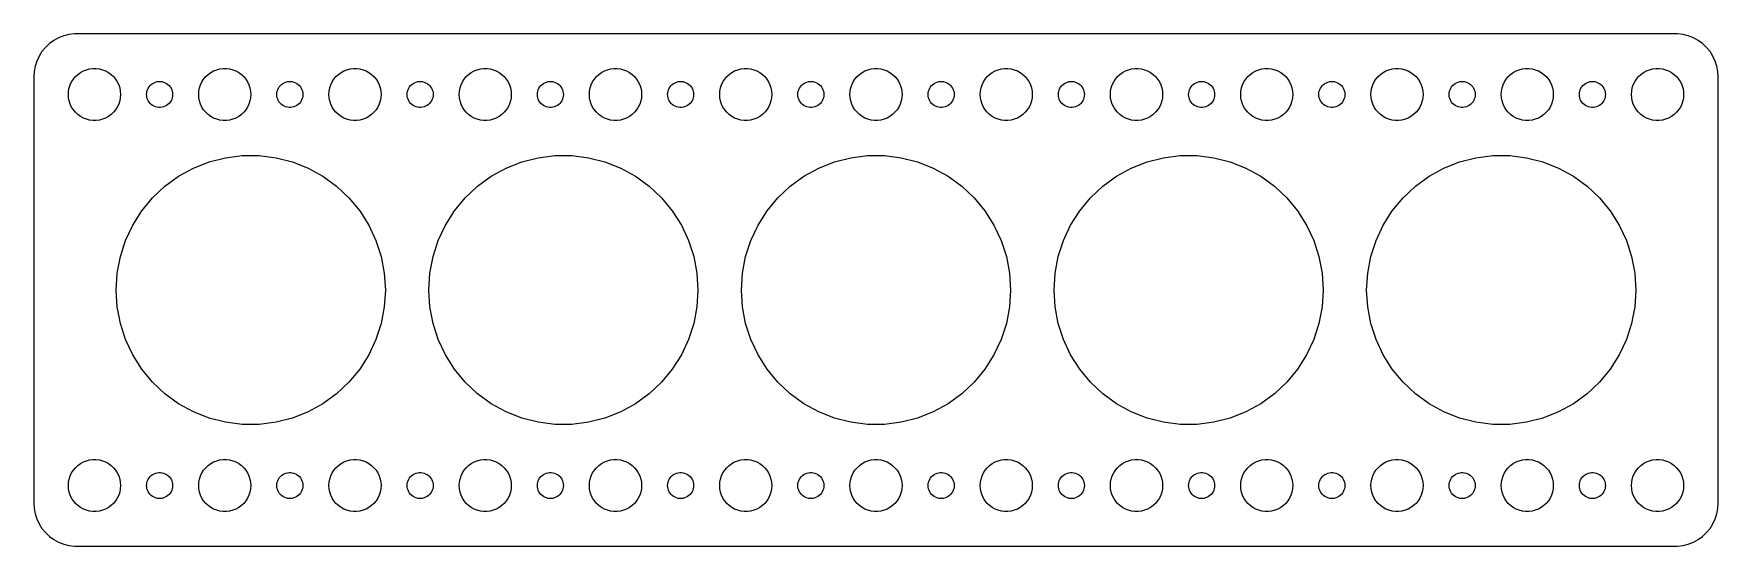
# Model space of a CAD drawing. Header units: metres. Extents: x -97 to 97, y 40 to 98.
import ezdxf

# ---------------------------------------------------------------- set-up
doc = ezdxf.new("R2010")
doc.units = ezdxf.units.M

msp = doc.modelspace()

# ---------------------------------------------------------------- linework, layer by layer
for p, q in [((-95.1871, 97.3526), (-95.6448, 96.9227)), ((-94.6791, 97.7216), (-95.1871, 97.3526)), ((-94.1289, 98.0241), (-94.6791, 97.7216)), ((-93.5451, 98.2553), (-94.1289, 98.0241)), ((-92.9369, 98.4114), (-93.5451, 98.2553)), ((-92.3139, 98.4901), (-92.9369, 98.4114)), ((92.3139, 98.4901), (-92.3139, 98.4901)), ((92.9369, 98.4114), (92.3139, 98.4901)), ((93.5451, 98.2553), (92.9369, 98.4114)), ((94.1289, 98.0241), (93.5451, 98.2553)), ((94.6791, 97.7216), (94.1289, 98.0241)), ((95.1871, 97.3526), (94.6791, 97.7216)), ((95.6448, 96.9227), (95.1871, 97.3526)), ((-96.6489, 95.3406), (-96.8429, 94.7434)), ((-96.3815, 95.9088), (-96.6489, 95.3406)), ((-96.0451, 96.4389), (-96.3815, 95.9088)), ((-95.6448, 96.9227), (-96.0451, 96.4389)), ((96.0451, 96.4389), (95.6448, 96.9227)), ((96.3815, 95.9088), (96.0451, 96.4389)), ((96.6489, 95.3406), (96.3815, 95.9088)), ((96.8429, 94.7434), (96.6489, 95.3406)), ((-96.9606, 94.1267), (-97, 93.5)), ((-97, 93.5), (-97, 44.5)), ((-96.8429, 94.7434), (-96.9606, 94.1267)), ((-92.6289, 92.9453), (-92.427, 93.2634)), ((-92.427, 93.2634), (-92.1869, 93.5536)), ((-92.1869, 93.5536), (-91.9123, 93.8115)), ((-91.9123, 93.8115), (-91.6075, 94.033)), ((-91.6075, 94.033), (-91.2773, 94.2145)), ((-91.2773, 94.2145), (-90.927, 94.3532)), ((-90.927, 94.3532), (-90.5621, 94.4469)), ((-90.5621, 94.4469), (-90.1884, 94.4941)), ((-90.1884, 94.4941), (-89.8116, 94.4941)), ((-89.8116, 94.4941), (-89.4379, 94.4469)), ((-89.4379, 94.4469), (-89.073, 94.3532)), ((-89.073, 94.3532), (-88.7227, 94.2145)), ((-88.7227, 94.2145), (-88.3925, 94.033)), ((-88.3925, 94.033), (-88.0877, 93.8115)), ((-88.0877, 93.8115), (-87.8131, 93.5536)), ((-87.8131, 93.5536), (-87.573, 93.2634)), ((-87.573, 93.2634), (-87.3711, 92.9453)), ((-77.6289, 92.9453), (-77.427, 93.2634)), ((-77.427, 93.2634), (-77.1869, 93.5536)), ((-77.1869, 93.5536), (-76.9123, 93.8115)), ((-76.9123, 93.8115), (-76.6075, 94.033)), ((-76.6075, 94.033), (-76.2773, 94.2145)), ((-76.2773, 94.2145), (-75.927, 94.3532)), ((-75.927, 94.3532), (-75.5621, 94.4469)), ((-75.5621, 94.4469), (-75.1884, 94.4941)), ((-75.1884, 94.4941), (-74.8116, 94.4941)), ((-74.8116, 94.4941), (-74.4379, 94.4469)), ((-74.4379, 94.4469), (-74.073, 94.3532)), ((-74.073, 94.3532), (-73.7227, 94.2145)), ((-73.7227, 94.2145), (-73.3925, 94.033)), ((-73.3925, 94.033), (-73.0877, 93.8115)), ((-73.0877, 93.8115), (-72.8131, 93.5536)), ((-72.8131, 93.5536), (-72.573, 93.2634)), ((-72.573, 93.2634), (-72.3711, 92.9453)), ((-62.6289, 92.9453), (-62.427, 93.2634)), ((-62.427, 93.2634), (-62.1869, 93.5536)), ((-62.1869, 93.5536), (-61.9123, 93.8115)), ((-61.9123, 93.8115), (-61.6075, 94.033)), ((-61.6075, 94.033), (-61.2773, 94.2145)), ((-61.2773, 94.2145), (-60.927, 94.3532)), ((-60.927, 94.3532), (-60.5621, 94.4469)), ((-60.5621, 94.4469), (-60.1884, 94.4941)), ((-60.1884, 94.4941), (-59.8116, 94.4941)), ((-59.8116, 94.4941), (-59.4379, 94.4469)), ((-59.4379, 94.4469), (-59.0729, 94.3532)), ((-59.0729, 94.3532), (-58.7227, 94.2145)), ((-58.7227, 94.2145), (-58.3925, 94.033)), ((-58.3925, 94.033), (-58.0877, 93.8115)), ((-58.0877, 93.8115), (-57.8131, 93.5536)), ((-57.8131, 93.5536), (-57.5729, 93.2634)), ((-57.5729, 93.2634), (-57.3711, 92.9453)), ((-47.6289, 92.9453), (-47.427, 93.2634)), ((-47.427, 93.2634), (-47.1869, 93.5536)), ((-47.1869, 93.5536), (-46.9123, 93.8115)), ((-46.9123, 93.8115), (-46.6075, 94.033)), ((-46.6075, 94.033), (-46.2773, 94.2145)), ((-46.2773, 94.2145), (-45.927, 94.3532)), ((-45.927, 94.3532), (-45.5621, 94.4469)), ((-45.5621, 94.4469), (-45.1884, 94.4941)), ((-45.1884, 94.4941), (-44.8116, 94.4941)), ((-44.8116, 94.4941), (-44.4379, 94.4469)), ((-44.4379, 94.4469), (-44.0729, 94.3532)), ((-44.0729, 94.3532), (-43.7227, 94.2145)), ((-43.7227, 94.2145), (-43.3925, 94.033)), ((-43.3925, 94.033), (-43.0877, 93.8115)), ((-43.0877, 93.8115), (-42.8131, 93.5536)), ((-42.8131, 93.5536), (-42.5729, 93.2634)), ((-42.5729, 93.2634), (-42.3711, 92.9453)), ((-32.6289, 92.9453), (-32.427, 93.2634)), ((-32.427, 93.2634), (-32.1869, 93.5536)), ((-32.1869, 93.5536), (-31.9123, 93.8115)), ((-31.9123, 93.8115), (-31.6075, 94.033)), ((-31.6075, 94.033), (-31.2773, 94.2145)), ((-31.2773, 94.2145), (-30.927, 94.3532)), ((-30.927, 94.3532), (-30.5621, 94.4469)), ((-30.5621, 94.4469), (-30.1884, 94.4941)), ((-30.1884, 94.4941), (-29.8116, 94.4941)), ((-29.8116, 94.4941), (-29.4379, 94.4469)), ((-29.4379, 94.4469), (-29.0729, 94.3532)), ((-29.0729, 94.3532), (-28.7227, 94.2145)), ((-28.7227, 94.2145), (-28.3925, 94.033)), ((-28.3925, 94.033), (-28.0877, 93.8115)), ((-28.0877, 93.8115), (-27.8131, 93.5536)), ((-27.8131, 93.5536), (-27.5729, 93.2634)), ((-27.5729, 93.2634), (-27.3711, 92.9453)), ((-17.6289, 92.9453), (-17.427, 93.2634)), ((-17.427, 93.2634), (-17.1869, 93.5536)), ((-17.1869, 93.5536), (-16.9123, 93.8115)), ((-16.9123, 93.8115), (-16.6075, 94.033)), ((-16.6075, 94.033), (-16.2773, 94.2145)), ((-16.2773, 94.2145), (-15.927, 94.3532)), ((-15.927, 94.3532), (-15.5621, 94.4469)), ((-15.5621, 94.4469), (-15.1884, 94.4941)), ((-15.1884, 94.4941), (-14.8116, 94.4941)), ((-14.8116, 94.4941), (-14.4379, 94.4469)), ((-14.4379, 94.4469), (-14.0729, 94.3532)), ((-14.0729, 94.3532), (-13.7227, 94.2145)), ((-13.7227, 94.2145), (-13.3925, 94.033)), ((-13.3925, 94.033), (-13.0877, 93.8115)), ((-13.0877, 93.8115), (-12.8131, 93.5536)), ((-12.8131, 93.5536), (-12.5729, 93.2634)), ((-12.5729, 93.2634), (-12.3711, 92.9453)), ((-2.62891, 92.9453), (-2.42705, 93.2634)), ((-2.42705, 93.2634), (-2.1869, 93.5536)), ((-2.1869, 93.5536), (-1.91226, 93.8115)), ((-1.91226, 93.8115), (-1.60747, 94.033)), ((-1.60747, 94.033), (-1.27733, 94.2145)), ((-1.27733, 94.2145), (-0.92705, 94.3532)), ((-0.92705, 94.3532), (-0.56213, 94.4469)), ((-0.56213, 94.4469), (-0.18837, 94.4941)), ((-0.18837, 94.4941), (0.18837, 94.4941)), ((0.18837, 94.4941), (0.56213, 94.4469)), ((0.56213, 94.4469), (0.92705, 94.3532)), ((0.92705, 94.3532), (1.27733, 94.2145)), ((1.27733, 94.2145), (1.60747, 94.033)), ((1.60747, 94.033), (1.91226, 93.8115)), ((1.91226, 93.8115), (2.1869, 93.5536)), ((2.1869, 93.5536), (2.42705, 93.2634)), ((2.42705, 93.2634), (2.62891, 92.9453)), ((12.3711, 92.9453), (12.5729, 93.2634)), ((12.5729, 93.2634), (12.8131, 93.5536)), ((12.8131, 93.5536), (13.0877, 93.8115)), ((13.0877, 93.8115), (13.3925, 94.033)), ((13.3925, 94.033), (13.7227, 94.2145)), ((13.7227, 94.2145), (14.0729, 94.3532)), ((14.0729, 94.3532), (14.4379, 94.4469)), ((14.4379, 94.4469), (14.8116, 94.4941)), ((14.8116, 94.4941), (15.1884, 94.4941)), ((15.1884, 94.4941), (15.5621, 94.4469)), ((15.5621, 94.4469), (15.927, 94.3532)), ((15.927, 94.3532), (16.2773, 94.2145)), ((16.2773, 94.2145), (16.6075, 94.033)), ((16.6075, 94.033), (16.9123, 93.8115)), ((16.9123, 93.8115), (17.1869, 93.5536)), ((17.1869, 93.5536), (17.427, 93.2634)), ((17.427, 93.2634), (17.6289, 92.9453)), ((27.3711, 92.9453), (27.5729, 93.2634)), ((27.5729, 93.2634), (27.8131, 93.5536)), ((27.8131, 93.5536), (28.0877, 93.8115)), ((28.0877, 93.8115), (28.3925, 94.033)), ((28.3925, 94.033), (28.7227, 94.2145)), ((28.7227, 94.2145), (29.0729, 94.3532)), ((29.0729, 94.3532), (29.4379, 94.4469)), ((29.4379, 94.4469), (29.8116, 94.4941)), ((29.8116, 94.4941), (30.1884, 94.4941)), ((30.1884, 94.4941), (30.5621, 94.4469)), ((30.5621, 94.4469), (30.927, 94.3532)), ((30.927, 94.3532), (31.2773, 94.2145)), ((31.2773, 94.2145), (31.6075, 94.033)), ((31.6075, 94.033), (31.9123, 93.8115)), ((31.9123, 93.8115), (32.1869, 93.5536)), ((32.1869, 93.5536), (32.427, 93.2634)), ((32.427, 93.2634), (32.6289, 92.9453)), ((42.3711, 92.9453), (42.5729, 93.2634)), ((42.5729, 93.2634), (42.8131, 93.5536)), ((42.8131, 93.5536), (43.0877, 93.8115)), ((43.0877, 93.8115), (43.3925, 94.033)), ((43.3925, 94.033), (43.7227, 94.2145)), ((43.7227, 94.2145), (44.0729, 94.3532)), ((44.0729, 94.3532), (44.4379, 94.4469)), ((44.4379, 94.4469), (44.8116, 94.4941)), ((44.8116, 94.4941), (45.1884, 94.4941)), ((45.1884, 94.4941), (45.5621, 94.4469)), ((45.5621, 94.4469), (45.927, 94.3532)), ((45.927, 94.3532), (46.2773, 94.2145)), ((46.2773, 94.2145), (46.6075, 94.033)), ((46.6075, 94.033), (46.9123, 93.8115)), ((46.9123, 93.8115), (47.1869, 93.5536)), ((47.1869, 93.5536), (47.427, 93.2634)), ((47.427, 93.2634), (47.6289, 92.9453)), ((57.3711, 92.9453), (57.5729, 93.2634)), ((57.5729, 93.2634), (57.8131, 93.5536)), ((57.8131, 93.5536), (58.0877, 93.8115)), ((58.0877, 93.8115), (58.3925, 94.033)), ((58.3925, 94.033), (58.7227, 94.2145)), ((58.7227, 94.2145), (59.0729, 94.3532)), ((59.0729, 94.3532), (59.4379, 94.4469)), ((59.4379, 94.4469), (59.8116, 94.4941)), ((59.8116, 94.4941), (60.1884, 94.4941)), ((60.1884, 94.4941), (60.5621, 94.4469)), ((60.5621, 94.4469), (60.927, 94.3532)), ((60.927, 94.3532), (61.2773, 94.2145)), ((61.2773, 94.2145), (61.6075, 94.033)), ((61.6075, 94.033), (61.9123, 93.8115)), ((61.9123, 93.8115), (62.1869, 93.5536)), ((62.1869, 93.5536), (62.427, 93.2634)), ((62.427, 93.2634), (62.6289, 92.9453)), ((72.3711, 92.9453), (72.573, 93.2634)), ((72.573, 93.2634), (72.8131, 93.5536)), ((72.8131, 93.5536), (73.0877, 93.8115)), ((73.0877, 93.8115), (73.3925, 94.033)), ((73.3925, 94.033), (73.7227, 94.2145)), ((73.7227, 94.2145), (74.073, 94.3532)), ((74.073, 94.3532), (74.4379, 94.4469)), ((74.4379, 94.4469), (74.8116, 94.4941)), ((74.8116, 94.4941), (75.1884, 94.4941)), ((75.1884, 94.4941), (75.5621, 94.4469)), ((75.5621, 94.4469), (75.927, 94.3532)), ((75.927, 94.3532), (76.2773, 94.2145)), ((76.2773, 94.2145), (76.6075, 94.033)), ((76.6075, 94.033), (76.9123, 93.8115)), ((76.9123, 93.8115), (77.1869, 93.5536)), ((77.1869, 93.5536), (77.427, 93.2634)), ((77.427, 93.2634), (77.6289, 92.9453)), ((87.3711, 92.9453), (87.573, 93.2634)), ((87.573, 93.2634), (87.8131, 93.5536)), ((87.8131, 93.5536), (88.0877, 93.8115)), ((88.0877, 93.8115), (88.3925, 94.033)), ((88.3925, 94.033), (88.7227, 94.2145)), ((88.7227, 94.2145), (89.073, 94.3532)), ((89.073, 94.3532), (89.4379, 94.4469)), ((89.4379, 94.4469), (89.8116, 94.4941)), ((89.8116, 94.4941), (90.1884, 94.4941)), ((90.1884, 94.4941), (90.5621, 94.4469)), ((90.5621, 94.4469), (90.927, 94.3532)), ((90.927, 94.3532), (91.2773, 94.2145)), ((91.2773, 94.2145), (91.6075, 94.033)), ((91.6075, 94.033), (91.9123, 93.8115)), ((91.9123, 93.8115), (92.1869, 93.5536)), ((92.1869, 93.5536), (92.427, 93.2634)), ((92.427, 93.2634), (92.6289, 92.9453)), ((96.9606, 94.1267), (96.8429, 94.7434)), ((97, 93.5), (96.9606, 94.1267)), ((97, 44.5), (97, 93.5)), ((-93, 91.5), (-92.9763, 91.876)), ((-92.9763, 91.124), (-93, 91.5)), ((-92.9763, 91.876), (-92.9057, 92.2461)), ((-92.9057, 92.2461), (-92.7893, 92.6044)), ((-92.7893, 92.6044), (-92.6289, 92.9453)), ((-87.3711, 92.9453), (-87.2107, 92.6044)), ((-87.2107, 92.6044), (-87.0943, 92.2461)), ((-87.0943, 92.2461), (-87.0237, 91.876)), ((-87.0237, 91.876), (-87, 91.5)), ((-87, 91.5), (-87.0237, 91.124)), ((-84, 91.5), (-83.9882, 91.688)), ((-83.9882, 91.312), (-84, 91.5)), ((-83.9882, 91.688), (-83.9529, 91.873)), ((-83.9529, 91.127), (-83.9882, 91.312)), ((-83.9529, 91.873), (-83.8947, 92.0522)), ((-83.8947, 92.0522), (-83.8145, 92.2226)), ((-83.8145, 92.2226), (-83.7135, 92.3817)), ((-83.7135, 92.3817), (-83.5934, 92.5268)), ((-83.5934, 92.5268), (-83.4561, 92.6558)), ((-83.4561, 92.6558), (-83.3037, 92.7665)), ((-83.3037, 92.7665), (-83.1387, 92.8572)), ((-83.1387, 92.8572), (-82.9635, 92.9266)), ((-82.9635, 92.9266), (-82.7811, 92.9734)), ((-82.7811, 92.9734), (-82.5942, 92.997)), ((-82.5942, 92.997), (-82.4058, 92.997)), ((-82.4058, 92.997), (-82.2189, 92.9734)), ((-82.2189, 92.9734), (-82.0365, 92.9266)), ((-82.0365, 92.9266), (-81.8613, 92.8572)), ((-81.8613, 92.8572), (-81.6963, 92.7665)), ((-81.6963, 92.7665), (-81.5439, 92.6558)), ((-81.5439, 92.6558), (-81.4065, 92.5268)), ((-81.4065, 92.5268), (-81.2865, 92.3817)), ((-81.2865, 92.3817), (-81.1855, 92.2226)), ((-81.1855, 92.2226), (-81.1053, 92.0522)), ((-81.1053, 92.0522), (-81.0471, 91.873)), ((-81.0471, 91.873), (-81.0118, 91.688)), ((-81.0118, 91.312), (-81.0471, 91.127)), ((-81.0118, 91.688), (-81, 91.5)), ((-81, 91.5), (-81.0118, 91.312)), ((-78, 91.5), (-77.9763, 91.876)), ((-77.9763, 91.124), (-78, 91.5)), ((-77.9763, 91.876), (-77.9057, 92.2461)), ((-77.9057, 92.2461), (-77.7893, 92.6044)), ((-77.7893, 92.6044), (-77.6289, 92.9453)), ((-72.3711, 92.9453), (-72.2107, 92.6044)), ((-72.2107, 92.6044), (-72.0943, 92.2461)), ((-72.0943, 92.2461), (-72.0237, 91.876)), ((-72.0237, 91.876), (-72, 91.5)), ((-72, 91.5), (-72.0237, 91.124)), ((-69, 91.5), (-68.9882, 91.688)), ((-68.9882, 91.312), (-69, 91.5)), ((-68.9882, 91.688), (-68.9529, 91.873)), ((-68.9529, 91.127), (-68.9882, 91.312)), ((-68.9529, 91.873), (-68.8947, 92.0522)), ((-68.8947, 92.0522), (-68.8145, 92.2226)), ((-68.8145, 92.2226), (-68.7135, 92.3817)), ((-68.7135, 92.3817), (-68.5934, 92.5268)), ((-68.5934, 92.5268), (-68.4561, 92.6558)), ((-68.4561, 92.6558), (-68.3037, 92.7665)), ((-68.3037, 92.7665), (-68.1387, 92.8572)), ((-68.1387, 92.8572), (-67.9635, 92.9266)), ((-67.9635, 92.9266), (-67.7811, 92.9734)), ((-67.7811, 92.9734), (-67.5942, 92.997)), ((-67.5942, 92.997), (-67.4058, 92.997)), ((-67.4058, 92.997), (-67.2189, 92.9734)), ((-67.2189, 92.9734), (-67.0365, 92.9266)), ((-67.0365, 92.9266), (-66.8613, 92.8572)), ((-66.8613, 92.8572), (-66.6963, 92.7665)), ((-66.6963, 92.7665), (-66.5439, 92.6558)), ((-66.5439, 92.6558), (-66.4065, 92.5268)), ((-66.4065, 92.5268), (-66.2865, 92.3817)), ((-66.2865, 92.3817), (-66.1855, 92.2226)), ((-66.1855, 92.2226), (-66.1053, 92.0522)), ((-66.1053, 92.0522), (-66.0471, 91.873)), ((-66.0471, 91.873), (-66.0118, 91.688)), ((-66.0118, 91.312), (-66.0471, 91.127)), ((-66.0118, 91.688), (-66, 91.5)), ((-66, 91.5), (-66.0118, 91.312)), ((-63, 91.5), (-62.9763, 91.876)), ((-62.9763, 91.124), (-63, 91.5)), ((-62.9763, 91.876), (-62.9057, 92.2461)), ((-62.9057, 92.2461), (-62.7893, 92.6044)), ((-62.7893, 92.6044), (-62.6289, 92.9453)), ((-57.3711, 92.9453), (-57.2107, 92.6044)), ((-57.2107, 92.6044), (-57.0942, 92.2461)), ((-57.0942, 92.2461), (-57.0237, 91.876)), ((-57.0237, 91.876), (-57, 91.5)), ((-57, 91.5), (-57.0237, 91.124)), ((-54, 91.5), (-53.9882, 91.688)), ((-53.9882, 91.312), (-54, 91.5)), ((-53.9882, 91.688), (-53.9529, 91.873)), ((-53.9529, 91.127), (-53.9882, 91.312)), ((-53.9529, 91.873), (-53.8947, 92.0522)), ((-53.8947, 92.0522), (-53.8145, 92.2226)), ((-53.8145, 92.2226), (-53.7135, 92.3817)), ((-53.7135, 92.3817), (-53.5934, 92.5268)), ((-53.5934, 92.5268), (-53.4561, 92.6558)), ((-53.4561, 92.6558), (-53.3037, 92.7665)), ((-53.3037, 92.7665), (-53.1387, 92.8572)), ((-53.1387, 92.8572), (-52.9635, 92.9266)), ((-52.9635, 92.9266), (-52.7811, 92.9734)), ((-52.7811, 92.9734), (-52.5942, 92.997)), ((-52.5942, 92.997), (-52.4058, 92.997)), ((-52.4058, 92.997), (-52.2189, 92.9734)), ((-52.2189, 92.9734), (-52.0365, 92.9266)), ((-52.0365, 92.9266), (-51.8613, 92.8572)), ((-51.8613, 92.8572), (-51.6963, 92.7665)), ((-51.6963, 92.7665), (-51.5439, 92.6558)), ((-51.5439, 92.6558), (-51.4065, 92.5268)), ((-51.4065, 92.5268), (-51.2865, 92.3817)), ((-51.2865, 92.3817), (-51.1855, 92.2226)), ((-51.1855, 92.2226), (-51.1053, 92.0522)), ((-51.1053, 92.0522), (-51.0471, 91.873)), ((-51.0471, 91.873), (-51.0118, 91.688)), ((-51.0118, 91.312), (-51.0471, 91.127)), ((-51.0118, 91.688), (-51, 91.5)), ((-51, 91.5), (-51.0118, 91.312)), ((-48, 91.5), (-47.9763, 91.876)), ((-47.9763, 91.124), (-48, 91.5)), ((-47.9763, 91.876), (-47.9057, 92.2461)), ((-47.9057, 92.2461), (-47.7893, 92.6044)), ((-47.7893, 92.6044), (-47.6289, 92.9453)), ((-42.3711, 92.9453), (-42.2107, 92.6044)), ((-42.2107, 92.6044), (-42.0942, 92.2461)), ((-42.0942, 92.2461), (-42.0237, 91.876)), ((-42.0237, 91.876), (-42, 91.5)), ((-42, 91.5), (-42.0237, 91.124)), ((-39, 91.5), (-38.9882, 91.688)), ((-38.9882, 91.312), (-39, 91.5)), ((-38.9882, 91.688), (-38.9529, 91.873)), ((-38.9529, 91.127), (-38.9882, 91.312)), ((-38.9529, 91.873), (-38.8947, 92.0522)), ((-38.8947, 92.0522), (-38.8145, 92.2226)), ((-38.8145, 92.2226), (-38.7135, 92.3817)), ((-38.7135, 92.3817), (-38.5934, 92.5268)), ((-38.5934, 92.5268), (-38.4561, 92.6558)), ((-38.4561, 92.6558), (-38.3037, 92.7665)), ((-38.3037, 92.7665), (-38.1387, 92.8572)), ((-38.1387, 92.8572), (-37.9635, 92.9266)), ((-37.9635, 92.9266), (-37.7811, 92.9734)), ((-37.7811, 92.9734), (-37.5942, 92.997)), ((-37.5942, 92.997), (-37.4058, 92.997)), ((-37.4058, 92.997), (-37.2189, 92.9734)), ((-37.2189, 92.9734), (-37.0365, 92.9266)), ((-37.0365, 92.9266), (-36.8613, 92.8572)), ((-36.8613, 92.8572), (-36.6963, 92.7665)), ((-36.6963, 92.7665), (-36.5439, 92.6558)), ((-36.5439, 92.6558), (-36.4065, 92.5268)), ((-36.4065, 92.5268), (-36.2865, 92.3817)), ((-36.2865, 92.3817), (-36.1855, 92.2226)), ((-36.1855, 92.2226), (-36.1053, 92.0522)), ((-36.1053, 92.0522), (-36.0471, 91.873)), ((-36.0471, 91.873), (-36.0118, 91.688)), ((-36.0118, 91.312), (-36.0471, 91.127)), ((-36.0118, 91.688), (-36, 91.5)), ((-36, 91.5), (-36.0118, 91.312)), ((-33, 91.5), (-32.9763, 91.876)), ((-32.9763, 91.124), (-33, 91.5)), ((-32.9763, 91.876), (-32.9057, 92.2461)), ((-32.9057, 92.2461), (-32.7893, 92.6044)), ((-32.7893, 92.6044), (-32.6289, 92.9453)), ((-27.3711, 92.9453), (-27.2107, 92.6044)), ((-27.2107, 92.6044), (-27.0942, 92.2461)), ((-27.0942, 92.2461), (-27.0237, 91.876)), ((-27.0237, 91.876), (-27, 91.5)), ((-27, 91.5), (-27.0237, 91.124)), ((-24, 91.5), (-23.9882, 91.688)), ((-23.9882, 91.312), (-24, 91.5)), ((-23.9882, 91.688), (-23.9529, 91.873)), ((-23.9529, 91.127), (-23.9882, 91.312)), ((-23.9529, 91.873), (-23.8947, 92.0522)), ((-23.8947, 92.0522), (-23.8145, 92.2226)), ((-23.8145, 92.2226), (-23.7135, 92.3817)), ((-23.7135, 92.3817), (-23.5934, 92.5268)), ((-23.5934, 92.5268), (-23.4561, 92.6558)), ((-23.4561, 92.6558), (-23.3037, 92.7665)), ((-23.3037, 92.7665), (-23.1387, 92.8572)), ((-23.1387, 92.8572), (-22.9635, 92.9266)), ((-22.9635, 92.9266), (-22.7811, 92.9734)), ((-22.7811, 92.9734), (-22.5942, 92.997)), ((-22.5942, 92.997), (-22.4058, 92.997)), ((-22.4058, 92.997), (-22.2189, 92.9734)), ((-22.2189, 92.9734), (-22.0365, 92.9266)), ((-22.0365, 92.9266), (-21.8613, 92.8572)), ((-21.8613, 92.8572), (-21.6963, 92.7665)), ((-21.6963, 92.7665), (-21.5439, 92.6558)), ((-21.5439, 92.6558), (-21.4065, 92.5268)), ((-21.4065, 92.5268), (-21.2865, 92.3817)), ((-21.2865, 92.3817), (-21.1855, 92.2226)), ((-21.1855, 92.2226), (-21.1053, 92.0522)), ((-21.1053, 92.0522), (-21.0471, 91.873)), ((-21.0471, 91.873), (-21.0118, 91.688)), ((-21.0118, 91.312), (-21.0471, 91.127)), ((-21.0118, 91.688), (-21, 91.5)), ((-21, 91.5), (-21.0118, 91.312)), ((-18, 91.5), (-17.9763, 91.876)), ((-17.9763, 91.124), (-18, 91.5)), ((-17.9763, 91.876), (-17.9057, 92.2461)), ((-17.9057, 92.2461), (-17.7893, 92.6044)), ((-17.7893, 92.6044), (-17.6289, 92.9453)), ((-12.3711, 92.9453), (-12.2107, 92.6044)), ((-12.2107, 92.6044), (-12.0942, 92.2461)), ((-12.0942, 92.2461), (-12.0237, 91.876)), ((-12.0237, 91.876), (-12, 91.5)), ((-12, 91.5), (-12.0237, 91.124)), ((-9, 91.5), (-8.98816, 91.688)), ((-8.98816, 91.312), (-9, 91.5)), ((-8.98816, 91.688), (-8.95287, 91.873)), ((-8.95287, 91.127), (-8.98816, 91.312)), ((-8.95287, 91.873), (-8.89465, 92.0522)), ((-8.89465, 92.0522), (-8.81445, 92.2226)), ((-8.81445, 92.2226), (-8.71352, 92.3817)), ((-8.71352, 92.3817), (-8.59344, 92.5268)), ((-8.59344, 92.5268), (-8.45613, 92.6558)), ((-8.45613, 92.6558), (-8.30373, 92.7665)), ((-8.30373, 92.7665), (-8.13866, 92.8572)), ((-8.13866, 92.8572), (-7.96352, 92.9266)), ((-7.96352, 92.9266), (-7.78107, 92.9734)), ((-7.78107, 92.9734), (-7.59418, 92.997)), ((-7.59418, 92.997), (-7.40581, 92.997)), ((-7.40581, 92.997), (-7.21892, 92.9734)), ((-7.21892, 92.9734), (-7.03647, 92.9266)), ((-7.03647, 92.9266), (-6.86133, 92.8572)), ((-6.86133, 92.8572), (-6.69626, 92.7665)), ((-6.69626, 92.7665), (-6.54385, 92.6558)), ((-6.54385, 92.6558), (-6.40654, 92.5268)), ((-6.40654, 92.5268), (-6.28647, 92.3817)), ((-6.28647, 92.3817), (-6.18553, 92.2226)), ((-6.18553, 92.2226), (-6.10533, 92.0522)), ((-6.10533, 92.0522), (-6.04712, 91.873)), ((-6.04712, 91.873), (-6.01183, 91.688)), ((-6.01183, 91.312), (-6.04712, 91.127)), ((-6.01183, 91.688), (-6, 91.5)), ((-6, 91.5), (-6.01183, 91.312)), ((-3, 91.5), (-2.97633, 91.876)), ((-2.97633, 91.124), (-3, 91.5)), ((-2.97633, 91.876), (-2.90575, 92.2461)), ((-2.90575, 92.2461), (-2.78932, 92.6044)), ((-2.78932, 92.6044), (-2.62891, 92.9453)), ((2.62891, 92.9453), (2.78932, 92.6044)), ((2.78932, 92.6044), (2.90575, 92.2461)), ((2.90575, 92.2461), (2.97633, 91.876)), ((2.97633, 91.876), (3, 91.5)), ((3, 91.5), (2.97633, 91.124)), ((6, 91.5), (6.01183, 91.688)), ((6.01183, 91.312), (6, 91.5)), ((6.01183, 91.688), (6.04712, 91.873)), ((6.04712, 91.127), (6.01183, 91.312)), ((6.04712, 91.873), (6.10533, 92.0522)), ((6.10533, 92.0522), (6.18553, 92.2226)), ((6.18553, 92.2226), (6.28647, 92.3817)), ((6.28647, 92.3817), (6.40654, 92.5268)), ((6.40654, 92.5268), (6.54385, 92.6558)), ((6.54385, 92.6558), (6.69626, 92.7665)), ((6.69626, 92.7665), (6.86133, 92.8572)), ((6.86133, 92.8572), (7.03647, 92.9266)), ((7.03647, 92.9266), (7.21892, 92.9734)), ((7.21892, 92.9734), (7.40581, 92.997)), ((7.40581, 92.997), (7.59418, 92.997)), ((7.59418, 92.997), (7.78107, 92.9734)), ((7.78107, 92.9734), (7.96352, 92.9266)), ((7.96352, 92.9266), (8.13866, 92.8572)), ((8.13866, 92.8572), (8.30373, 92.7665)), ((8.30373, 92.7665), (8.45613, 92.6558)), ((8.45613, 92.6558), (8.59344, 92.5268)), ((8.59344, 92.5268), (8.71352, 92.3817)), ((8.71352, 92.3817), (8.81445, 92.2226)), ((8.81445, 92.2226), (8.89465, 92.0522)), ((8.89465, 92.0522), (8.95287, 91.873)), ((8.95287, 91.873), (8.98816, 91.688)), ((8.98816, 91.312), (8.95287, 91.127)), ((8.98816, 91.688), (9, 91.5)), ((9, 91.5), (8.98816, 91.312)), ((12, 91.5), (12.0237, 91.876)), ((12.0237, 91.124), (12, 91.5)), ((12.0237, 91.876), (12.0942, 92.2461)), ((12.0942, 92.2461), (12.2107, 92.6044)), ((12.2107, 92.6044), (12.3711, 92.9453)), ((17.6289, 92.9453), (17.7893, 92.6044)), ((17.7893, 92.6044), (17.9057, 92.2461)), ((17.9057, 92.2461), (17.9763, 91.876)), ((17.9763, 91.876), (18, 91.5)), ((18, 91.5), (17.9763, 91.124)), ((21, 91.5), (21.0118, 91.688)), ((21.0118, 91.312), (21, 91.5)), ((21.0118, 91.688), (21.0471, 91.873)), ((21.0471, 91.127), (21.0118, 91.312)), ((21.0471, 91.873), (21.1053, 92.0522)), ((21.1053, 92.0522), (21.1855, 92.2226)), ((21.1855, 92.2226), (21.2865, 92.3817)), ((21.2865, 92.3817), (21.4065, 92.5268)), ((21.4065, 92.5268), (21.5439, 92.6558)), ((21.5439, 92.6558), (21.6963, 92.7665)), ((21.6963, 92.7665), (21.8613, 92.8572)), ((21.8613, 92.8572), (22.0365, 92.9266)), ((22.0365, 92.9266), (22.2189, 92.9734)), ((22.2189, 92.9734), (22.4058, 92.997)), ((22.4058, 92.997), (22.5942, 92.997)), ((22.5942, 92.997), (22.7811, 92.9734)), ((22.7811, 92.9734), (22.9635, 92.9266)), ((22.9635, 92.9266), (23.1387, 92.8572)), ((23.1387, 92.8572), (23.3037, 92.7665)), ((23.3037, 92.7665), (23.4561, 92.6558)), ((23.4561, 92.6558), (23.5934, 92.5268)), ((23.5934, 92.5268), (23.7135, 92.3817)), ((23.7135, 92.3817), (23.8145, 92.2226)), ((23.8145, 92.2226), (23.8947, 92.0522)), ((23.8947, 92.0522), (23.9529, 91.873)), ((23.9529, 91.873), (23.9882, 91.688)), ((23.9882, 91.312), (23.9529, 91.127)), ((23.9882, 91.688), (24, 91.5)), ((24, 91.5), (23.9882, 91.312)), ((27, 91.5), (27.0237, 91.876)), ((27.0237, 91.124), (27, 91.5)), ((27.0237, 91.876), (27.0942, 92.2461)), ((27.0942, 92.2461), (27.2107, 92.6044)), ((27.2107, 92.6044), (27.3711, 92.9453)), ((32.6289, 92.9453), (32.7893, 92.6044)), ((32.7893, 92.6044), (32.9057, 92.2461)), ((32.9057, 92.2461), (32.9763, 91.876)), ((32.9763, 91.876), (33, 91.5)), ((33, 91.5), (32.9763, 91.124)), ((36, 91.5), (36.0118, 91.688)), ((36.0118, 91.312), (36, 91.5)), ((36.0118, 91.688), (36.0471, 91.873)), ((36.0471, 91.127), (36.0118, 91.312)), ((36.0471, 91.873), (36.1053, 92.0522)), ((36.1053, 92.0522), (36.1855, 92.2226)), ((36.1855, 92.2226), (36.2865, 92.3817)), ((36.2865, 92.3817), (36.4065, 92.5268)), ((36.4065, 92.5268), (36.5439, 92.6558)), ((36.5439, 92.6558), (36.6963, 92.7665)), ((36.6963, 92.7665), (36.8613, 92.8572)), ((36.8613, 92.8572), (37.0365, 92.9266)), ((37.0365, 92.9266), (37.2189, 92.9734)), ((37.2189, 92.9734), (37.4058, 92.997)), ((37.4058, 92.997), (37.5942, 92.997)), ((37.5942, 92.997), (37.7811, 92.9734)), ((37.7811, 92.9734), (37.9635, 92.9266)), ((37.9635, 92.9266), (38.1387, 92.8572)), ((38.1387, 92.8572), (38.3037, 92.7665)), ((38.3037, 92.7665), (38.4561, 92.6558)), ((38.4561, 92.6558), (38.5934, 92.5268)), ((38.5934, 92.5268), (38.7135, 92.3817)), ((38.7135, 92.3817), (38.8145, 92.2226)), ((38.8145, 92.2226), (38.8947, 92.0522)), ((38.8947, 92.0522), (38.9529, 91.873)), ((38.9529, 91.873), (38.9882, 91.688)), ((38.9882, 91.312), (38.9529, 91.127)), ((38.9882, 91.688), (39, 91.5)), ((39, 91.5), (38.9882, 91.312)), ((42, 91.5), (42.0237, 91.876)), ((42.0237, 91.124), (42, 91.5)), ((42.0237, 91.876), (42.0942, 92.2461)), ((42.0942, 92.2461), (42.2107, 92.6044)), ((42.2107, 92.6044), (42.3711, 92.9453)), ((47.6289, 92.9453), (47.7893, 92.6044)), ((47.7893, 92.6044), (47.9057, 92.2461)), ((47.9057, 92.2461), (47.9763, 91.876)), ((47.9763, 91.876), (48, 91.5)), ((48, 91.5), (47.9763, 91.124)), ((51, 91.5), (51.0118, 91.688)), ((51.0118, 91.312), (51, 91.5)), ((51.0118, 91.688), (51.0471, 91.873)), ((51.0471, 91.127), (51.0118, 91.312)), ((51.0471, 91.873), (51.1053, 92.0522)), ((51.1053, 92.0522), (51.1855, 92.2226)), ((51.1855, 92.2226), (51.2865, 92.3817)), ((51.2865, 92.3817), (51.4065, 92.5268)), ((51.4065, 92.5268), (51.5439, 92.6558)), ((51.5439, 92.6558), (51.6963, 92.7665)), ((51.6963, 92.7665), (51.8613, 92.8572)), ((51.8613, 92.8572), (52.0365, 92.9266)), ((52.0365, 92.9266), (52.2189, 92.9734)), ((52.2189, 92.9734), (52.4058, 92.997)), ((52.4058, 92.997), (52.5942, 92.997)), ((52.5942, 92.997), (52.7811, 92.9734)), ((52.7811, 92.9734), (52.9635, 92.9266)), ((52.9635, 92.9266), (53.1387, 92.8572)), ((53.1387, 92.8572), (53.3037, 92.7665)), ((53.3037, 92.7665), (53.4561, 92.6558)), ((53.4561, 92.6558), (53.5934, 92.5268)), ((53.5934, 92.5268), (53.7135, 92.3817)), ((53.7135, 92.3817), (53.8145, 92.2226)), ((53.8145, 92.2226), (53.8947, 92.0522)), ((53.8947, 92.0522), (53.9529, 91.873)), ((53.9529, 91.873), (53.9882, 91.688)), ((53.9882, 91.312), (53.9529, 91.127)), ((53.9882, 91.688), (54, 91.5)), ((54, 91.5), (53.9882, 91.312)), ((57, 91.5), (57.0237, 91.876)), ((57.0237, 91.124), (57, 91.5)), ((57.0237, 91.876), (57.0942, 92.2461)), ((57.0942, 92.2461), (57.2107, 92.6044)), ((57.2107, 92.6044), (57.3711, 92.9453)), ((62.6289, 92.9453), (62.7893, 92.6044)), ((62.7893, 92.6044), (62.9057, 92.2461)), ((62.9057, 92.2461), (62.9763, 91.876)), ((62.9763, 91.876), (63, 91.5)), ((63, 91.5), (62.9763, 91.124)), ((66, 91.5), (66.0118, 91.688)), ((66.0118, 91.312), (66, 91.5)), ((66.0118, 91.688), (66.0471, 91.873)), ((66.0471, 91.127), (66.0118, 91.312)), ((66.0471, 91.873), (66.1053, 92.0522)), ((66.1053, 92.0522), (66.1855, 92.2226)), ((66.1855, 92.2226), (66.2865, 92.3817)), ((66.2865, 92.3817), (66.4065, 92.5268)), ((66.4065, 92.5268), (66.5439, 92.6558)), ((66.5439, 92.6558), (66.6963, 92.7665)), ((66.6963, 92.7665), (66.8613, 92.8572)), ((66.8613, 92.8572), (67.0365, 92.9266)), ((67.0365, 92.9266), (67.2189, 92.9734)), ((67.2189, 92.9734), (67.4058, 92.997)), ((67.4058, 92.997), (67.5942, 92.997)), ((67.5942, 92.997), (67.7811, 92.9734)), ((67.7811, 92.9734), (67.9635, 92.9266)), ((67.9635, 92.9266), (68.1387, 92.8572)), ((68.1387, 92.8572), (68.3037, 92.7665)), ((68.3037, 92.7665), (68.4561, 92.6558)), ((68.4561, 92.6558), (68.5934, 92.5268)), ((68.5934, 92.5268), (68.7135, 92.3817)), ((68.7135, 92.3817), (68.8145, 92.2226)), ((68.8145, 92.2226), (68.8947, 92.0522)), ((68.8947, 92.0522), (68.9529, 91.873)), ((68.9529, 91.873), (68.9882, 91.688)), ((68.9882, 91.312), (68.9529, 91.127)), ((68.9882, 91.688), (69, 91.5)), ((69, 91.5), (68.9882, 91.312)), ((72, 91.5), (72.0237, 91.876)), ((72.0237, 91.124), (72, 91.5)), ((72.0237, 91.876), (72.0943, 92.2461)), ((72.0943, 92.2461), (72.2107, 92.6044)), ((72.2107, 92.6044), (72.3711, 92.9453)), ((77.6289, 92.9453), (77.7893, 92.6044)), ((77.7893, 92.6044), (77.9057, 92.2461)), ((77.9057, 92.2461), (77.9763, 91.876)), ((77.9763, 91.876), (78, 91.5)), ((78, 91.5), (77.9763, 91.124)), ((81, 91.5), (81.0118, 91.688)), ((81.0118, 91.312), (81, 91.5)), ((81.0118, 91.688), (81.0471, 91.873)), ((81.0471, 91.127), (81.0118, 91.312)), ((81.0471, 91.873), (81.1053, 92.0522)), ((81.1053, 92.0522), (81.1855, 92.2226)), ((81.1855, 92.2226), (81.2865, 92.3817)), ((81.2865, 92.3817), (81.4065, 92.5268)), ((81.4065, 92.5268), (81.5439, 92.6558)), ((81.5439, 92.6558), (81.6963, 92.7665)), ((81.6963, 92.7665), (81.8613, 92.8572)), ((81.8613, 92.8572), (82.0365, 92.9266)), ((82.0365, 92.9266), (82.2189, 92.9734)), ((82.2189, 92.9734), (82.4058, 92.997)), ((82.4058, 92.997), (82.5942, 92.997)), ((82.5942, 92.997), (82.7811, 92.9734)), ((82.7811, 92.9734), (82.9635, 92.9266)), ((82.9635, 92.9266), (83.1387, 92.8572)), ((83.1387, 92.8572), (83.3037, 92.7665)), ((83.3037, 92.7665), (83.4561, 92.6558)), ((83.4561, 92.6558), (83.5934, 92.5268)), ((83.5934, 92.5268), (83.7135, 92.3817)), ((83.7135, 92.3817), (83.8145, 92.2226)), ((83.8145, 92.2226), (83.8947, 92.0522)), ((83.8947, 92.0522), (83.9529, 91.873)), ((83.9529, 91.873), (83.9882, 91.688)), ((83.9882, 91.312), (83.9529, 91.127)), ((83.9882, 91.688), (84, 91.5)), ((84, 91.5), (83.9882, 91.312)), ((87, 91.5), (87.0237, 91.876)), ((87.0237, 91.124), (87, 91.5)), ((87.0237, 91.876), (87.0943, 92.2461)), ((87.0943, 92.2461), (87.2107, 92.6044)), ((87.2107, 92.6044), (87.3711, 92.9453)), ((92.6289, 92.9453), (92.7893, 92.6044)), ((92.7893, 92.6044), (92.9057, 92.2461)), ((92.9057, 92.2461), (92.9763, 91.876)), ((92.9763, 91.876), (93, 91.5)), ((93, 91.5), (92.9763, 91.124)), ((-92.9057, 90.7539), (-92.9763, 91.124)), ((-92.7893, 90.3956), (-92.9057, 90.7539)), ((-92.6289, 90.0547), (-92.7893, 90.3956)), ((-92.427, 89.7366), (-92.6289, 90.0547)), ((-92.1869, 89.4464), (-92.427, 89.7366)), ((-91.9123, 89.1884), (-92.1869, 89.4464)), ((-87.8131, 89.4464), (-88.0877, 89.1884)), ((-87.573, 89.7366), (-87.8131, 89.4464)), ((-87.3711, 90.0547), (-87.573, 89.7366)), ((-87.2107, 90.3956), (-87.3711, 90.0547)), ((-87.0943, 90.7539), (-87.2107, 90.3956)), ((-87.0237, 91.124), (-87.0943, 90.7539)), ((-83.8947, 90.9478), (-83.9529, 91.127)), ((-83.8145, 90.7774), (-83.8947, 90.9478)), ((-83.7135, 90.6183), (-83.8145, 90.7774)), ((-83.5934, 90.4732), (-83.7135, 90.6183)), ((-83.4561, 90.3442), (-83.5934, 90.4732)), ((-83.3037, 90.2335), (-83.4561, 90.3442)), ((-83.1387, 90.1427), (-83.3037, 90.2335)), ((-82.9635, 90.0734), (-83.1387, 90.1427)), ((-82.7811, 90.0266), (-82.9635, 90.0734)), ((-82.5942, 90.003), (-82.7811, 90.0266)), ((-82.4058, 90.003), (-82.5942, 90.003)), ((-82.2189, 90.0266), (-82.4058, 90.003)), ((-82.0365, 90.0734), (-82.2189, 90.0266)), ((-81.8613, 90.1427), (-82.0365, 90.0734)), ((-81.6963, 90.2335), (-81.8613, 90.1427)), ((-81.5439, 90.3442), (-81.6963, 90.2335)), ((-81.4065, 90.4732), (-81.5439, 90.3442)), ((-81.2865, 90.6183), (-81.4065, 90.4732)), ((-81.1855, 90.7774), (-81.2865, 90.6183)), ((-81.1053, 90.9478), (-81.1855, 90.7774)), ((-81.0471, 91.127), (-81.1053, 90.9478)), ((-77.9057, 90.7539), (-77.9763, 91.124)), ((-77.7893, 90.3956), (-77.9057, 90.7539)), ((-77.6289, 90.0547), (-77.7893, 90.3956)), ((-77.427, 89.7366), (-77.6289, 90.0547)), ((-77.1869, 89.4464), (-77.427, 89.7366)), ((-76.9123, 89.1884), (-77.1869, 89.4464)), ((-72.8131, 89.4464), (-73.0877, 89.1884)), ((-72.573, 89.7366), (-72.8131, 89.4464)), ((-72.3711, 90.0547), (-72.573, 89.7366)), ((-72.2107, 90.3956), (-72.3711, 90.0547)), ((-72.0943, 90.7539), (-72.2107, 90.3956)), ((-72.0237, 91.124), (-72.0943, 90.7539)), ((-68.8947, 90.9478), (-68.9529, 91.127)), ((-68.8145, 90.7774), (-68.8947, 90.9478)), ((-68.7135, 90.6183), (-68.8145, 90.7774)), ((-68.5934, 90.4732), (-68.7135, 90.6183)), ((-68.4561, 90.3442), (-68.5934, 90.4732)), ((-68.3037, 90.2335), (-68.4561, 90.3442)), ((-68.1387, 90.1427), (-68.3037, 90.2335)), ((-67.9635, 90.0734), (-68.1387, 90.1427)), ((-67.7811, 90.0266), (-67.9635, 90.0734)), ((-67.5942, 90.003), (-67.7811, 90.0266)), ((-67.4058, 90.003), (-67.5942, 90.003)), ((-67.2189, 90.0266), (-67.4058, 90.003)), ((-67.0365, 90.0734), (-67.2189, 90.0266)), ((-66.8613, 90.1427), (-67.0365, 90.0734)), ((-66.6963, 90.2335), (-66.8613, 90.1427)), ((-66.5439, 90.3442), (-66.6963, 90.2335)), ((-66.4065, 90.4732), (-66.5439, 90.3442)), ((-66.2865, 90.6183), (-66.4065, 90.4732)), ((-66.1855, 90.7774), (-66.2865, 90.6183)), ((-66.1053, 90.9478), (-66.1855, 90.7774)), ((-66.0471, 91.127), (-66.1053, 90.9478)), ((-62.9057, 90.7539), (-62.9763, 91.124)), ((-62.7893, 90.3956), (-62.9057, 90.7539)), ((-62.6289, 90.0547), (-62.7893, 90.3956)), ((-62.427, 89.7366), (-62.6289, 90.0547)), ((-62.1869, 89.4464), (-62.427, 89.7366)), ((-61.9123, 89.1884), (-62.1869, 89.4464)), ((-57.8131, 89.4464), (-58.0877, 89.1884)), ((-57.5729, 89.7366), (-57.8131, 89.4464)), ((-57.3711, 90.0547), (-57.5729, 89.7366)), ((-57.2107, 90.3956), (-57.3711, 90.0547)), ((-57.0942, 90.7539), (-57.2107, 90.3956)), ((-57.0237, 91.124), (-57.0942, 90.7539)), ((-53.8947, 90.9478), (-53.9529, 91.127)), ((-53.8145, 90.7774), (-53.8947, 90.9478)), ((-53.7135, 90.6183), (-53.8145, 90.7774)), ((-53.5934, 90.4732), (-53.7135, 90.6183)), ((-53.4561, 90.3442), (-53.5934, 90.4732)), ((-53.3037, 90.2335), (-53.4561, 90.3442)), ((-53.1387, 90.1427), (-53.3037, 90.2335)), ((-52.9635, 90.0734), (-53.1387, 90.1427)), ((-52.7811, 90.0266), (-52.9635, 90.0734)), ((-52.5942, 90.003), (-52.7811, 90.0266)), ((-52.4058, 90.003), (-52.5942, 90.003)), ((-52.2189, 90.0266), (-52.4058, 90.003)), ((-52.0365, 90.0734), (-52.2189, 90.0266)), ((-51.8613, 90.1427), (-52.0365, 90.0734)), ((-51.6963, 90.2335), (-51.8613, 90.1427)), ((-51.5439, 90.3442), (-51.6963, 90.2335)), ((-51.4065, 90.4732), (-51.5439, 90.3442)), ((-51.2865, 90.6183), (-51.4065, 90.4732)), ((-51.1855, 90.7774), (-51.2865, 90.6183)), ((-51.1053, 90.9478), (-51.1855, 90.7774)), ((-51.0471, 91.127), (-51.1053, 90.9478)), ((-47.9057, 90.7539), (-47.9763, 91.124)), ((-47.7893, 90.3956), (-47.9057, 90.7539)), ((-47.6289, 90.0547), (-47.7893, 90.3956)), ((-47.427, 89.7366), (-47.6289, 90.0547)), ((-47.1869, 89.4464), (-47.427, 89.7366)), ((-46.9123, 89.1884), (-47.1869, 89.4464)), ((-42.8131, 89.4464), (-43.0877, 89.1884)), ((-42.5729, 89.7366), (-42.8131, 89.4464)), ((-42.3711, 90.0547), (-42.5729, 89.7366)), ((-42.2107, 90.3956), (-42.3711, 90.0547)), ((-42.0942, 90.7539), (-42.2107, 90.3956)), ((-42.0237, 91.124), (-42.0942, 90.7539)), ((-38.8947, 90.9478), (-38.9529, 91.127)), ((-38.8145, 90.7774), (-38.8947, 90.9478)), ((-38.7135, 90.6183), (-38.8145, 90.7774)), ((-38.5934, 90.4732), (-38.7135, 90.6183)), ((-38.4561, 90.3442), (-38.5934, 90.4732)), ((-38.3037, 90.2335), (-38.4561, 90.3442)), ((-38.1387, 90.1427), (-38.3037, 90.2335)), ((-37.9635, 90.0734), (-38.1387, 90.1427)), ((-37.7811, 90.0266), (-37.9635, 90.0734)), ((-37.5942, 90.003), (-37.7811, 90.0266)), ((-37.4058, 90.003), (-37.5942, 90.003)), ((-37.2189, 90.0266), (-37.4058, 90.003)), ((-37.0365, 90.0734), (-37.2189, 90.0266)), ((-36.8613, 90.1427), (-37.0365, 90.0734)), ((-36.6963, 90.2335), (-36.8613, 90.1427)), ((-36.5439, 90.3442), (-36.6963, 90.2335)), ((-36.4065, 90.4732), (-36.5439, 90.3442)), ((-36.2865, 90.6183), (-36.4065, 90.4732)), ((-36.1855, 90.7774), (-36.2865, 90.6183)), ((-36.1053, 90.9478), (-36.1855, 90.7774)), ((-36.0471, 91.127), (-36.1053, 90.9478)), ((-32.9057, 90.7539), (-32.9763, 91.124)), ((-32.7893, 90.3956), (-32.9057, 90.7539)), ((-32.6289, 90.0547), (-32.7893, 90.3956)), ((-32.427, 89.7366), (-32.6289, 90.0547)), ((-32.1869, 89.4464), (-32.427, 89.7366)), ((-31.9123, 89.1884), (-32.1869, 89.4464)), ((-27.8131, 89.4464), (-28.0877, 89.1884)), ((-27.5729, 89.7366), (-27.8131, 89.4464)), ((-27.3711, 90.0547), (-27.5729, 89.7366)), ((-27.2107, 90.3956), (-27.3711, 90.0547)), ((-27.0942, 90.7539), (-27.2107, 90.3956)), ((-27.0237, 91.124), (-27.0942, 90.7539)), ((-23.8947, 90.9478), (-23.9529, 91.127)), ((-23.8145, 90.7774), (-23.8947, 90.9478)), ((-23.7135, 90.6183), (-23.8145, 90.7774)), ((-23.5934, 90.4732), (-23.7135, 90.6183)), ((-23.4561, 90.3442), (-23.5934, 90.4732)), ((-23.3037, 90.2335), (-23.4561, 90.3442)), ((-23.1387, 90.1427), (-23.3037, 90.2335)), ((-22.9635, 90.0734), (-23.1387, 90.1427)), ((-22.7811, 90.0266), (-22.9635, 90.0734)), ((-22.5942, 90.003), (-22.7811, 90.0266)), ((-22.4058, 90.003), (-22.5942, 90.003)), ((-22.2189, 90.0266), (-22.4058, 90.003)), ((-22.0365, 90.0734), (-22.2189, 90.0266)), ((-21.8613, 90.1427), (-22.0365, 90.0734)), ((-21.6963, 90.2335), (-21.8613, 90.1427)), ((-21.5439, 90.3442), (-21.6963, 90.2335)), ((-21.4065, 90.4732), (-21.5439, 90.3442)), ((-21.2865, 90.6183), (-21.4065, 90.4732)), ((-21.1855, 90.7774), (-21.2865, 90.6183)), ((-21.1053, 90.9478), (-21.1855, 90.7774)), ((-21.0471, 91.127), (-21.1053, 90.9478)), ((-17.9057, 90.7539), (-17.9763, 91.124)), ((-17.7893, 90.3956), (-17.9057, 90.7539)), ((-17.6289, 90.0547), (-17.7893, 90.3956)), ((-17.427, 89.7366), (-17.6289, 90.0547)), ((-17.1869, 89.4464), (-17.427, 89.7366)), ((-16.9123, 89.1884), (-17.1869, 89.4464)), ((-12.8131, 89.4464), (-13.0877, 89.1884)), ((-12.5729, 89.7366), (-12.8131, 89.4464)), ((-12.3711, 90.0547), (-12.5729, 89.7366)), ((-12.2107, 90.3956), (-12.3711, 90.0547)), ((-12.0942, 90.7539), (-12.2107, 90.3956)), ((-12.0237, 91.124), (-12.0942, 90.7539)), ((-8.89465, 90.9478), (-8.95287, 91.127)), ((-8.81445, 90.7774), (-8.89465, 90.9478)), ((-8.71352, 90.6183), (-8.81445, 90.7774)), ((-8.59344, 90.4732), (-8.71352, 90.6183)), ((-8.45613, 90.3442), (-8.59344, 90.4732)), ((-8.30373, 90.2335), (-8.45613, 90.3442)), ((-8.13866, 90.1427), (-8.30373, 90.2335)), ((-7.96352, 90.0734), (-8.13866, 90.1427)), ((-7.78107, 90.0266), (-7.96352, 90.0734)), ((-7.59418, 90.003), (-7.78107, 90.0266)), ((-7.40581, 90.003), (-7.59418, 90.003)), ((-7.21892, 90.0266), (-7.40581, 90.003)), ((-7.03647, 90.0734), (-7.21892, 90.0266)), ((-6.86133, 90.1427), (-7.03647, 90.0734)), ((-6.69626, 90.2335), (-6.86133, 90.1427)), ((-6.54385, 90.3442), (-6.69626, 90.2335)), ((-6.40654, 90.4732), (-6.54385, 90.3442)), ((-6.28647, 90.6183), (-6.40654, 90.4732)), ((-6.18553, 90.7774), (-6.28647, 90.6183)), ((-6.10533, 90.9478), (-6.18553, 90.7774)), ((-6.04712, 91.127), (-6.10533, 90.9478)), ((-2.90575, 90.7539), (-2.97633, 91.124)), ((-2.78932, 90.3956), (-2.90575, 90.7539)), ((-2.62891, 90.0547), (-2.78932, 90.3956)), ((-2.42705, 89.7366), (-2.62891, 90.0547)), ((-2.1869, 89.4464), (-2.42705, 89.7366)), ((-1.91226, 89.1884), (-2.1869, 89.4464)), ((2.1869, 89.4464), (1.91226, 89.1884)), ((2.42705, 89.7366), (2.1869, 89.4464)), ((2.62891, 90.0547), (2.42705, 89.7366)), ((2.78932, 90.3956), (2.62891, 90.0547)), ((2.90575, 90.7539), (2.78932, 90.3956)), ((2.97633, 91.124), (2.90575, 90.7539)), ((6.10533, 90.9478), (6.04712, 91.127)), ((6.18553, 90.7774), (6.10533, 90.9478)), ((6.28647, 90.6183), (6.18553, 90.7774)), ((6.40654, 90.4732), (6.28647, 90.6183)), ((6.54385, 90.3442), (6.40654, 90.4732)), ((6.69626, 90.2335), (6.54385, 90.3442)), ((6.86133, 90.1427), (6.69626, 90.2335)), ((7.03647, 90.0734), (6.86133, 90.1427)), ((7.21892, 90.0266), (7.03647, 90.0734)), ((7.40581, 90.003), (7.21892, 90.0266)), ((7.59418, 90.003), (7.40581, 90.003)), ((7.78107, 90.0266), (7.59418, 90.003)), ((7.96352, 90.0734), (7.78107, 90.0266)), ((8.13866, 90.1427), (7.96352, 90.0734)), ((8.30373, 90.2335), (8.13866, 90.1427)), ((8.45613, 90.3442), (8.30373, 90.2335)), ((8.59344, 90.4732), (8.45613, 90.3442)), ((8.71352, 90.6183), (8.59344, 90.4732)), ((8.81445, 90.7774), (8.71352, 90.6183)), ((8.89465, 90.9478), (8.81445, 90.7774)), ((8.95287, 91.127), (8.89465, 90.9478)), ((12.0942, 90.7539), (12.0237, 91.124)), ((12.2107, 90.3956), (12.0942, 90.7539)), ((12.3711, 90.0547), (12.2107, 90.3956)), ((12.5729, 89.7366), (12.3711, 90.0547)), ((12.8131, 89.4464), (12.5729, 89.7366)), ((13.0877, 89.1884), (12.8131, 89.4464)), ((17.1869, 89.4464), (16.9123, 89.1884)), ((17.427, 89.7366), (17.1869, 89.4464)), ((17.6289, 90.0547), (17.427, 89.7366)), ((17.7893, 90.3956), (17.6289, 90.0547)), ((17.9057, 90.7539), (17.7893, 90.3956)), ((17.9763, 91.124), (17.9057, 90.7539)), ((21.1053, 90.9478), (21.0471, 91.127)), ((21.1855, 90.7774), (21.1053, 90.9478)), ((21.2865, 90.6183), (21.1855, 90.7774)), ((21.4065, 90.4732), (21.2865, 90.6183)), ((21.5439, 90.3442), (21.4065, 90.4732)), ((21.6963, 90.2335), (21.5439, 90.3442)), ((21.8613, 90.1427), (21.6963, 90.2335)), ((22.0365, 90.0734), (21.8613, 90.1427)), ((22.2189, 90.0266), (22.0365, 90.0734)), ((22.4058, 90.003), (22.2189, 90.0266)), ((22.5942, 90.003), (22.4058, 90.003)), ((22.7811, 90.0266), (22.5942, 90.003)), ((22.9635, 90.0734), (22.7811, 90.0266)), ((23.1387, 90.1427), (22.9635, 90.0734)), ((23.3037, 90.2335), (23.1387, 90.1427)), ((23.4561, 90.3442), (23.3037, 90.2335)), ((23.5934, 90.4732), (23.4561, 90.3442)), ((23.7135, 90.6183), (23.5934, 90.4732)), ((23.8145, 90.7774), (23.7135, 90.6183)), ((23.8947, 90.9478), (23.8145, 90.7774)), ((23.9529, 91.127), (23.8947, 90.9478)), ((27.0942, 90.7539), (27.0237, 91.124)), ((27.2107, 90.3956), (27.0942, 90.7539)), ((27.3711, 90.0547), (27.2107, 90.3956)), ((27.5729, 89.7366), (27.3711, 90.0547)), ((27.8131, 89.4464), (27.5729, 89.7366)), ((28.0877, 89.1884), (27.8131, 89.4464)), ((32.1869, 89.4464), (31.9123, 89.1884)), ((32.427, 89.7366), (32.1869, 89.4464)), ((32.6289, 90.0547), (32.427, 89.7366)), ((32.7893, 90.3956), (32.6289, 90.0547)), ((32.9057, 90.7539), (32.7893, 90.3956)), ((32.9763, 91.124), (32.9057, 90.7539)), ((36.1053, 90.9478), (36.0471, 91.127)), ((36.1855, 90.7774), (36.1053, 90.9478)), ((36.2865, 90.6183), (36.1855, 90.7774)), ((36.4065, 90.4732), (36.2865, 90.6183)), ((36.5439, 90.3442), (36.4065, 90.4732)), ((36.6963, 90.2335), (36.5439, 90.3442)), ((36.8613, 90.1427), (36.6963, 90.2335)), ((37.0365, 90.0734), (36.8613, 90.1427)), ((37.2189, 90.0266), (37.0365, 90.0734)), ((37.4058, 90.003), (37.2189, 90.0266)), ((37.5942, 90.003), (37.4058, 90.003)), ((37.7811, 90.0266), (37.5942, 90.003)), ((37.9635, 90.0734), (37.7811, 90.0266)), ((38.1387, 90.1427), (37.9635, 90.0734)), ((38.3037, 90.2335), (38.1387, 90.1427)), ((38.4561, 90.3442), (38.3037, 90.2335)), ((38.5934, 90.4732), (38.4561, 90.3442)), ((38.7135, 90.6183), (38.5934, 90.4732)), ((38.8145, 90.7774), (38.7135, 90.6183)), ((38.8947, 90.9478), (38.8145, 90.7774)), ((38.9529, 91.127), (38.8947, 90.9478)), ((42.0942, 90.7539), (42.0237, 91.124)), ((42.2107, 90.3956), (42.0942, 90.7539)), ((42.3711, 90.0547), (42.2107, 90.3956)), ((42.5729, 89.7366), (42.3711, 90.0547)), ((42.8131, 89.4464), (42.5729, 89.7366)), ((43.0877, 89.1884), (42.8131, 89.4464)), ((47.1869, 89.4464), (46.9123, 89.1884)), ((47.427, 89.7366), (47.1869, 89.4464)), ((47.6289, 90.0547), (47.427, 89.7366)), ((47.7893, 90.3956), (47.6289, 90.0547)), ((47.9057, 90.7539), (47.7893, 90.3956)), ((47.9763, 91.124), (47.9057, 90.7539)), ((51.1053, 90.9478), (51.0471, 91.127)), ((51.1855, 90.7774), (51.1053, 90.9478)), ((51.2865, 90.6183), (51.1855, 90.7774)), ((51.4065, 90.4732), (51.2865, 90.6183)), ((51.5439, 90.3442), (51.4065, 90.4732)), ((51.6963, 90.2335), (51.5439, 90.3442)), ((51.8613, 90.1427), (51.6963, 90.2335)), ((52.0365, 90.0734), (51.8613, 90.1427)), ((52.2189, 90.0266), (52.0365, 90.0734)), ((52.4058, 90.003), (52.2189, 90.0266)), ((52.5942, 90.003), (52.4058, 90.003)), ((52.7811, 90.0266), (52.5942, 90.003)), ((52.9635, 90.0734), (52.7811, 90.0266)), ((53.1387, 90.1427), (52.9635, 90.0734)), ((53.3037, 90.2335), (53.1387, 90.1427)), ((53.4561, 90.3442), (53.3037, 90.2335)), ((53.5934, 90.4732), (53.4561, 90.3442)), ((53.7135, 90.6183), (53.5934, 90.4732)), ((53.8145, 90.7774), (53.7135, 90.6183)), ((53.8947, 90.9478), (53.8145, 90.7774)), ((53.9529, 91.127), (53.8947, 90.9478)), ((57.0942, 90.7539), (57.0237, 91.124)), ((57.2107, 90.3956), (57.0942, 90.7539)), ((57.3711, 90.0547), (57.2107, 90.3956)), ((57.5729, 89.7366), (57.3711, 90.0547)), ((57.8131, 89.4464), (57.5729, 89.7366)), ((58.0877, 89.1884), (57.8131, 89.4464)), ((62.1869, 89.4464), (61.9123, 89.1884)), ((62.427, 89.7366), (62.1869, 89.4464)), ((62.6289, 90.0547), (62.427, 89.7366)), ((62.7893, 90.3956), (62.6289, 90.0547)), ((62.9057, 90.7539), (62.7893, 90.3956)), ((62.9763, 91.124), (62.9057, 90.7539)), ((66.1053, 90.9478), (66.0471, 91.127)), ((66.1855, 90.7774), (66.1053, 90.9478)), ((66.2865, 90.6183), (66.1855, 90.7774)), ((66.4065, 90.4732), (66.2865, 90.6183)), ((66.5439, 90.3442), (66.4065, 90.4732)), ((66.6963, 90.2335), (66.5439, 90.3442)), ((66.8613, 90.1427), (66.6963, 90.2335)), ((67.0365, 90.0734), (66.8613, 90.1427)), ((67.2189, 90.0266), (67.0365, 90.0734)), ((67.4058, 90.003), (67.2189, 90.0266)), ((67.5942, 90.003), (67.4058, 90.003)), ((67.7811, 90.0266), (67.5942, 90.003)), ((67.9635, 90.0734), (67.7811, 90.0266)), ((68.1387, 90.1427), (67.9635, 90.0734)), ((68.3037, 90.2335), (68.1387, 90.1427)), ((68.4561, 90.3442), (68.3037, 90.2335)), ((68.5934, 90.4732), (68.4561, 90.3442)), ((68.7135, 90.6183), (68.5934, 90.4732)), ((68.8145, 90.7774), (68.7135, 90.6183)), ((68.8947, 90.9478), (68.8145, 90.7774)), ((68.9529, 91.127), (68.8947, 90.9478)), ((72.0943, 90.7539), (72.0237, 91.124)), ((72.2107, 90.3956), (72.0943, 90.7539)), ((72.3711, 90.0547), (72.2107, 90.3956)), ((72.573, 89.7366), (72.3711, 90.0547)), ((72.8131, 89.4464), (72.573, 89.7366)), ((73.0877, 89.1884), (72.8131, 89.4464)), ((77.1869, 89.4464), (76.9123, 89.1884)), ((77.427, 89.7366), (77.1869, 89.4464)), ((77.6289, 90.0547), (77.427, 89.7366)), ((77.7893, 90.3956), (77.6289, 90.0547)), ((77.9057, 90.7539), (77.7893, 90.3956)), ((77.9763, 91.124), (77.9057, 90.7539)), ((81.1053, 90.9478), (81.0471, 91.127)), ((81.1855, 90.7774), (81.1053, 90.9478)), ((81.2865, 90.6183), (81.1855, 90.7774)), ((81.4065, 90.4732), (81.2865, 90.6183)), ((81.5439, 90.3442), (81.4065, 90.4732)), ((81.6963, 90.2335), (81.5439, 90.3442)), ((81.8613, 90.1427), (81.6963, 90.2335)), ((82.0365, 90.0734), (81.8613, 90.1427)), ((82.2189, 90.0266), (82.0365, 90.0734)), ((82.4058, 90.003), (82.2189, 90.0266)), ((82.5942, 90.003), (82.4058, 90.003)), ((82.7811, 90.0266), (82.5942, 90.003)), ((82.9635, 90.0734), (82.7811, 90.0266)), ((83.1387, 90.1427), (82.9635, 90.0734)), ((83.3037, 90.2335), (83.1387, 90.1427)), ((83.4561, 90.3442), (83.3037, 90.2335)), ((83.5934, 90.4732), (83.4561, 90.3442)), ((83.7135, 90.6183), (83.5934, 90.4732)), ((83.8145, 90.7774), (83.7135, 90.6183)), ((83.8947, 90.9478), (83.8145, 90.7774)), ((83.9529, 91.127), (83.8947, 90.9478)), ((87.0943, 90.7539), (87.0237, 91.124)), ((87.2107, 90.3956), (87.0943, 90.7539)), ((87.3711, 90.0547), (87.2107, 90.3956)), ((87.573, 89.7366), (87.3711, 90.0547)), ((87.8131, 89.4464), (87.573, 89.7366)), ((88.0877, 89.1884), (87.8131, 89.4464)), ((92.1869, 89.4464), (91.9123, 89.1884)), ((92.427, 89.7366), (92.1869, 89.4464)), ((92.6289, 90.0547), (92.427, 89.7366)), ((92.7893, 90.3956), (92.6289, 90.0547)), ((92.9057, 90.7539), (92.7893, 90.3956)), ((92.9763, 91.124), (92.9057, 90.7539)), ((-91.6075, 88.967), (-91.9123, 89.1884)), ((-91.2773, 88.7855), (-91.6075, 88.967)), ((-90.927, 88.6468), (-91.2773, 88.7855)), ((-90.5621, 88.5531), (-90.927, 88.6468)), ((-90.1884, 88.5059), (-90.5621, 88.5531)), ((-89.8116, 88.5059), (-90.1884, 88.5059)), ((-89.4379, 88.5531), (-89.8116, 88.5059)), ((-89.073, 88.6468), (-89.4379, 88.5531)), ((-88.7227, 88.7855), (-89.073, 88.6468)), ((-88.3925, 88.967), (-88.7227, 88.7855)), ((-88.0877, 89.1884), (-88.3925, 88.967)), ((-76.6075, 88.967), (-76.9123, 89.1884)), ((-76.2773, 88.7855), (-76.6075, 88.967)), ((-75.927, 88.6468), (-76.2773, 88.7855)), ((-75.5621, 88.5531), (-75.927, 88.6468)), ((-75.1884, 88.5059), (-75.5621, 88.5531)), ((-74.8116, 88.5059), (-75.1884, 88.5059)), ((-74.4379, 88.5531), (-74.8116, 88.5059)), ((-74.073, 88.6468), (-74.4379, 88.5531)), ((-73.7227, 88.7855), (-74.073, 88.6468)), ((-73.3925, 88.967), (-73.7227, 88.7855)), ((-73.0877, 89.1884), (-73.3925, 88.967)), ((-61.6075, 88.967), (-61.9123, 89.1884)), ((-61.2773, 88.7855), (-61.6075, 88.967)), ((-60.927, 88.6468), (-61.2773, 88.7855)), ((-60.5621, 88.5531), (-60.927, 88.6468)), ((-60.1884, 88.5059), (-60.5621, 88.5531)), ((-59.8116, 88.5059), (-60.1884, 88.5059)), ((-59.4379, 88.5531), (-59.8116, 88.5059)), ((-59.0729, 88.6468), (-59.4379, 88.5531)), ((-58.7227, 88.7855), (-59.0729, 88.6468)), ((-58.3925, 88.967), (-58.7227, 88.7855)), ((-58.0877, 89.1884), (-58.3925, 88.967)), ((-46.6075, 88.967), (-46.9123, 89.1884)), ((-46.2773, 88.7855), (-46.6075, 88.967)), ((-45.927, 88.6468), (-46.2773, 88.7855)), ((-45.5621, 88.5531), (-45.927, 88.6468)), ((-45.1884, 88.5059), (-45.5621, 88.5531)), ((-44.8116, 88.5059), (-45.1884, 88.5059)), ((-44.4379, 88.5531), (-44.8116, 88.5059)), ((-44.0729, 88.6468), (-44.4379, 88.5531)), ((-43.7227, 88.7855), (-44.0729, 88.6468)), ((-43.3925, 88.967), (-43.7227, 88.7855)), ((-43.0877, 89.1884), (-43.3925, 88.967)), ((-31.6075, 88.967), (-31.9123, 89.1884)), ((-31.2773, 88.7855), (-31.6075, 88.967)), ((-30.927, 88.6468), (-31.2773, 88.7855)), ((-30.5621, 88.5531), (-30.927, 88.6468)), ((-30.1884, 88.5059), (-30.5621, 88.5531)), ((-29.8116, 88.5059), (-30.1884, 88.5059)), ((-29.4379, 88.5531), (-29.8116, 88.5059)), ((-29.0729, 88.6468), (-29.4379, 88.5531)), ((-28.7227, 88.7855), (-29.0729, 88.6468)), ((-28.3925, 88.967), (-28.7227, 88.7855)), ((-28.0877, 89.1884), (-28.3925, 88.967)), ((-16.6075, 88.967), (-16.9123, 89.1884)), ((-16.2773, 88.7855), (-16.6075, 88.967)), ((-15.927, 88.6468), (-16.2773, 88.7855)), ((-15.5621, 88.5531), (-15.927, 88.6468)), ((-15.1884, 88.5059), (-15.5621, 88.5531)), ((-14.8116, 88.5059), (-15.1884, 88.5059)), ((-14.4379, 88.5531), (-14.8116, 88.5059)), ((-14.0729, 88.6468), (-14.4379, 88.5531)), ((-13.7227, 88.7855), (-14.0729, 88.6468)), ((-13.3925, 88.967), (-13.7227, 88.7855)), ((-13.0877, 89.1884), (-13.3925, 88.967)), ((-1.60747, 88.967), (-1.91226, 89.1884)), ((-1.27733, 88.7855), (-1.60747, 88.967)), ((-0.92705, 88.6468), (-1.27733, 88.7855)), ((-0.56213, 88.5531), (-0.92705, 88.6468)), ((-0.18837, 88.5059), (-0.56213, 88.5531)), ((0.18837, 88.5059), (-0.18837, 88.5059)), ((0.56213, 88.5531), (0.18837, 88.5059)), ((0.92705, 88.6468), (0.56213, 88.5531)), ((1.27733, 88.7855), (0.92705, 88.6468)), ((1.60747, 88.967), (1.27733, 88.7855)), ((1.91226, 89.1884), (1.60747, 88.967)), ((13.3925, 88.967), (13.0877, 89.1884)), ((13.7227, 88.7855), (13.3925, 88.967)), ((14.0729, 88.6468), (13.7227, 88.7855)), ((14.4379, 88.5531), (14.0729, 88.6468)), ((14.8116, 88.5059), (14.4379, 88.5531)), ((15.1884, 88.5059), (14.8116, 88.5059)), ((15.5621, 88.5531), (15.1884, 88.5059)), ((15.927, 88.6468), (15.5621, 88.5531)), ((16.2773, 88.7855), (15.927, 88.6468)), ((16.6075, 88.967), (16.2773, 88.7855)), ((16.9123, 89.1884), (16.6075, 88.967)), ((28.3925, 88.967), (28.0877, 89.1884)), ((28.7227, 88.7855), (28.3925, 88.967)), ((29.0729, 88.6468), (28.7227, 88.7855)), ((29.4379, 88.5531), (29.0729, 88.6468)), ((29.8116, 88.5059), (29.4379, 88.5531)), ((30.1884, 88.5059), (29.8116, 88.5059)), ((30.5621, 88.5531), (30.1884, 88.5059)), ((30.927, 88.6468), (30.5621, 88.5531)), ((31.2773, 88.7855), (30.927, 88.6468)), ((31.6075, 88.967), (31.2773, 88.7855)), ((31.9123, 89.1884), (31.6075, 88.967)), ((43.3925, 88.967), (43.0877, 89.1884)), ((43.7227, 88.7855), (43.3925, 88.967)), ((44.0729, 88.6468), (43.7227, 88.7855)), ((44.4379, 88.5531), (44.0729, 88.6468)), ((44.8116, 88.5059), (44.4379, 88.5531)), ((45.1884, 88.5059), (44.8116, 88.5059)), ((45.5621, 88.5531), (45.1884, 88.5059)), ((45.927, 88.6468), (45.5621, 88.5531)), ((46.2773, 88.7855), (45.927, 88.6468)), ((46.6075, 88.967), (46.2773, 88.7855)), ((46.9123, 89.1884), (46.6075, 88.967)), ((58.3925, 88.967), (58.0877, 89.1884)), ((58.7227, 88.7855), (58.3925, 88.967)), ((59.0729, 88.6468), (58.7227, 88.7855)), ((59.4379, 88.5531), (59.0729, 88.6468)), ((59.8116, 88.5059), (59.4379, 88.5531)), ((60.1884, 88.5059), (59.8116, 88.5059)), ((60.5621, 88.5531), (60.1884, 88.5059)), ((60.927, 88.6468), (60.5621, 88.5531)), ((61.2773, 88.7855), (60.927, 88.6468)), ((61.6075, 88.967), (61.2773, 88.7855)), ((61.9123, 89.1884), (61.6075, 88.967)), ((73.3925, 88.967), (73.0877, 89.1884)), ((73.7227, 88.7855), (73.3925, 88.967)), ((74.073, 88.6468), (73.7227, 88.7855)), ((74.4379, 88.5531), (74.073, 88.6468)), ((74.8116, 88.5059), (74.4379, 88.5531)), ((75.1884, 88.5059), (74.8116, 88.5059)), ((75.5621, 88.5531), (75.1884, 88.5059)), ((75.927, 88.6468), (75.5621, 88.5531)), ((76.2773, 88.7855), (75.927, 88.6468)), ((76.6075, 88.967), (76.2773, 88.7855)), ((76.9123, 89.1884), (76.6075, 88.967)), ((88.3925, 88.967), (88.0877, 89.1884)), ((88.7227, 88.7855), (88.3925, 88.967)), ((89.073, 88.6468), (88.7227, 88.7855)), ((89.4379, 88.5531), (89.073, 88.6468)), ((89.8116, 88.5059), (89.4379, 88.5531)), ((90.1884, 88.5059), (89.8116, 88.5059)), ((90.5621, 88.5531), (90.1884, 88.5059)), ((90.927, 88.6468), (90.5621, 88.5531)), ((91.2773, 88.7855), (90.927, 88.6468)), ((91.6075, 88.967), (91.2773, 88.7855)), ((91.9123, 89.1884), (91.6075, 88.967)), ((-78.5996, 83.0248), (-76.7898, 83.7414)), ((-76.7898, 83.7414), (-74.9044, 84.2254)), ((-74.9044, 84.2254), (-72.9733, 84.4694)), ((-72.9733, 84.4694), (-71.0267, 84.4694)), ((-71.0267, 84.4694), (-69.0956, 84.2254)), ((-69.0956, 84.2254), (-67.2102, 83.7414)), ((-67.2102, 83.7414), (-65.4004, 83.0248)), ((-42.5996, 83.0248), (-40.7898, 83.7414)), ((-40.7898, 83.7414), (-38.9044, 84.2254)), ((-38.9044, 84.2254), (-36.9733, 84.4694)), ((-36.9733, 84.4694), (-35.0267, 84.4694)), ((-35.0267, 84.4694), (-33.0956, 84.2254)), ((-33.0956, 84.2254), (-31.2102, 83.7414)), ((-31.2102, 83.7414), (-29.4004, 83.0248)), ((-6.59958, 83.0248), (-4.78975, 83.7414)), ((-4.78975, 83.7414), (-2.9044, 84.2254)), ((-2.9044, 84.2254), (-0.97325, 84.4694)), ((-0.97325, 84.4694), (0.97325, 84.4694)), ((0.97325, 84.4694), (2.9044, 84.2254)), ((2.9044, 84.2254), (4.78975, 83.7414)), ((4.78975, 83.7414), (6.59958, 83.0248)), ((29.4004, 83.0248), (31.2102, 83.7414)), ((31.2102, 83.7414), (33.0956, 84.2254)), ((33.0956, 84.2254), (35.0267, 84.4694)), ((35.0267, 84.4694), (36.9733, 84.4694)), ((36.9733, 84.4694), (38.9044, 84.2254)), ((38.9044, 84.2254), (40.7898, 83.7414)), ((40.7898, 83.7414), (42.5996, 83.0248)), ((65.4004, 83.0248), (67.2102, 83.7414)), ((67.2102, 83.7414), (69.0956, 84.2254)), ((69.0956, 84.2254), (71.0267, 84.4694)), ((71.0267, 84.4694), (72.9733, 84.4694)), ((72.9733, 84.4694), (74.9044, 84.2254)), ((74.9044, 84.2254), (76.7898, 83.7414)), ((76.7898, 83.7414), (78.5996, 83.0248)), ((-81.8801, 80.9429), (-80.3053, 82.0871)), ((-80.3053, 82.0871), (-78.5996, 83.0248)), ((-65.4004, 83.0248), (-63.6947, 82.0871)), ((-63.6947, 82.0871), (-62.1199, 80.9429)), ((-45.8801, 80.9429), (-44.3053, 82.0871)), ((-44.3053, 82.0871), (-42.5996, 83.0248)), ((-29.4004, 83.0248), (-27.6947, 82.0871)), ((-27.6947, 82.0871), (-26.1199, 80.9429)), ((-9.88007, 80.9429), (-8.30531, 82.0871)), ((-8.30531, 82.0871), (-6.59958, 83.0248)), ((6.59958, 83.0248), (8.30531, 82.0871)), ((8.30531, 82.0871), (9.88007, 80.9429)), ((26.1199, 80.9429), (27.6947, 82.0871)), ((27.6947, 82.0871), (29.4004, 83.0248)), ((42.5996, 83.0248), (44.3053, 82.0871)), ((44.3053, 82.0871), (45.8801, 80.9429)), ((62.1199, 80.9429), (63.6947, 82.0871)), ((63.6947, 82.0871), (65.4004, 83.0248)), ((78.5996, 83.0248), (80.3053, 82.0871)), ((80.3053, 82.0871), (81.8801, 80.9429)), ((-84.5398, 78.1107), (-83.299, 79.6105)), ((-83.299, 79.6105), (-81.8801, 80.9429)), ((-62.1199, 80.9429), (-60.701, 79.6105)), ((-60.701, 79.6105), (-59.4602, 78.1107)), ((-48.5398, 78.1107), (-47.299, 79.6105)), ((-47.299, 79.6105), (-45.8801, 80.9429)), ((-26.1199, 80.9429), (-24.701, 79.6105)), ((-24.701, 79.6105), (-23.4602, 78.1107)), ((-12.5397, 78.1107), (-11.299, 79.6105)), ((-11.299, 79.6105), (-9.88007, 80.9429)), ((9.88007, 80.9429), (11.299, 79.6105)), ((11.299, 79.6105), (12.5397, 78.1107)), ((23.4602, 78.1107), (24.701, 79.6105)), ((24.701, 79.6105), (26.1199, 80.9429)), ((45.8801, 80.9429), (47.299, 79.6105)), ((47.299, 79.6105), (48.5398, 78.1107)), ((59.4602, 78.1107), (60.701, 79.6105)), ((60.701, 79.6105), (62.1199, 80.9429)), ((81.8801, 80.9429), (83.299, 79.6105)), ((83.299, 79.6105), (84.5398, 78.1107)), ((-85.5827, 76.4672), (-84.5398, 78.1107)), ((-59.4602, 78.1107), (-58.4172, 76.4672)), ((-49.5827, 76.4672), (-48.5398, 78.1107)), ((-23.4602, 78.1107), (-22.4172, 76.4672)), ((-13.5827, 76.4672), (-12.5397, 78.1107)), ((12.5397, 78.1107), (13.5827, 76.4672)), ((22.4172, 76.4672), (23.4602, 78.1107)), ((48.5398, 78.1107), (49.5827, 76.4672)), ((58.4172, 76.4672), (59.4602, 78.1107)), ((84.5398, 78.1107), (85.5827, 76.4672)), ((-86.4115, 74.7059), (-85.5827, 76.4672)), ((-58.4172, 76.4672), (-57.5885, 74.7059)), ((-50.4115, 74.7059), (-49.5827, 76.4672)), ((-22.4172, 76.4672), (-21.5885, 74.7059)), ((-14.4115, 74.7059), (-13.5827, 76.4672)), ((13.5827, 76.4672), (14.4115, 74.7059)), ((21.5885, 74.7059), (22.4172, 76.4672)), ((49.5827, 76.4672), (50.4115, 74.7059)), ((57.5885, 74.7059), (58.4172, 76.4672)), ((85.5827, 76.4672), (86.4115, 74.7059)), ((-87.013, 72.8547), (-86.4115, 74.7059)), ((-57.5885, 74.7059), (-56.987, 72.8547)), ((-51.013, 72.8547), (-50.4115, 74.7059)), ((-21.5885, 74.7059), (-20.987, 72.8547)), ((-15.013, 72.8547), (-14.4115, 74.7059)), ((14.4115, 74.7059), (15.013, 72.8547)), ((20.987, 72.8547), (21.5885, 74.7059)), ((50.4115, 74.7059), (51.013, 72.8547)), ((56.987, 72.8547), (57.5885, 74.7059)), ((86.4115, 74.7059), (87.013, 72.8547)), ((-87.3778, 70.9427), (-87.013, 72.8547)), ((-56.987, 72.8547), (-56.6222, 70.9427)), ((-51.3778, 70.9427), (-51.013, 72.8547)), ((-20.987, 72.8547), (-20.6222, 70.9427)), ((-15.3778, 70.9427), (-15.013, 72.8547)), ((15.013, 72.8547), (15.3778, 70.9427)), ((20.6222, 70.9427), (20.987, 72.8547)), ((51.013, 72.8547), (51.3778, 70.9427)), ((56.6222, 70.9427), (56.987, 72.8547)), ((87.013, 72.8547), (87.3778, 70.9427)), ((-87.5, 69), (-87.3778, 70.9427)), ((-56.6222, 70.9427), (-56.5, 69)), ((-51.5, 69), (-51.3778, 70.9427)), ((-20.6222, 70.9427), (-20.5, 69)), ((-15.5, 69), (-15.3778, 70.9427)), ((15.3778, 70.9427), (15.5, 69)), ((20.5, 69), (20.6222, 70.9427)), ((51.3778, 70.9427), (51.5, 69)), ((56.5, 69), (56.6222, 70.9427)), ((87.3778, 70.9427), (87.5, 69)), ((-87.3778, 67.0573), (-87.5, 69)), ((-56.5, 69), (-56.6222, 67.0573)), ((-51.3778, 67.0573), (-51.5, 69)), ((-20.5, 69), (-20.6222, 67.0573)), ((-15.3778, 67.0573), (-15.5, 69)), ((15.5, 69), (15.3778, 67.0573)), ((20.6222, 67.0573), (20.5, 69)), ((51.5, 69), (51.3778, 67.0573)), ((56.6222, 67.0573), (56.5, 69)), ((87.5, 69), (87.3778, 67.0573)), ((-87.013, 65.1453), (-87.3778, 67.0573)), ((-56.6222, 67.0573), (-56.987, 65.1453)), ((-51.013, 65.1453), (-51.3778, 67.0573)), ((-20.6222, 67.0573), (-20.987, 65.1453)), ((-15.013, 65.1453), (-15.3778, 67.0573)), ((15.3778, 67.0573), (15.013, 65.1453)), ((20.987, 65.1453), (20.6222, 67.0573)), ((51.3778, 67.0573), (51.013, 65.1453)), ((56.987, 65.1453), (56.6222, 67.0573)), ((87.3778, 67.0573), (87.013, 65.1453)), ((-86.4115, 63.2941), (-87.013, 65.1453)), ((-56.987, 65.1453), (-57.5885, 63.2941)), ((-50.4115, 63.2941), (-51.013, 65.1453)), ((-20.987, 65.1453), (-21.5885, 63.2941)), ((-14.4115, 63.2941), (-15.013, 65.1453)), ((15.013, 65.1453), (14.4115, 63.2941)), ((21.5885, 63.2941), (20.987, 65.1453)), ((51.013, 65.1453), (50.4115, 63.2941)), ((57.5885, 63.2941), (56.987, 65.1453)), ((87.013, 65.1453), (86.4115, 63.2941)), ((-85.5827, 61.5328), (-86.4115, 63.2941)), ((-57.5885, 63.2941), (-58.4172, 61.5328)), ((-49.5827, 61.5328), (-50.4115, 63.2941)), ((-21.5885, 63.2941), (-22.4172, 61.5328)), ((-13.5827, 61.5328), (-14.4115, 63.2941)), ((14.4115, 63.2941), (13.5827, 61.5328)), ((22.4172, 61.5328), (21.5885, 63.2941)), ((50.4115, 63.2941), (49.5827, 61.5328)), ((58.4172, 61.5328), (57.5885, 63.2941)), ((86.4115, 63.2941), (85.5827, 61.5328)), ((-84.5398, 59.8893), (-85.5827, 61.5328)), ((-58.4172, 61.5328), (-59.4602, 59.8893)), ((-48.5398, 59.8893), (-49.5827, 61.5328)), ((-22.4172, 61.5328), (-23.4602, 59.8893)), ((-12.5397, 59.8893), (-13.5827, 61.5328)), ((13.5827, 61.5328), (12.5397, 59.8893)), ((23.4602, 59.8893), (22.4172, 61.5328)), ((49.5827, 61.5328), (48.5398, 59.8893)), ((59.4602, 59.8893), (58.4172, 61.5328)), ((85.5827, 61.5328), (84.5398, 59.8893)), ((-83.299, 58.3895), (-84.5398, 59.8893)), ((-81.8801, 57.0571), (-83.299, 58.3895)), ((-60.701, 58.3895), (-62.1199, 57.0571)), ((-59.4602, 59.8893), (-60.701, 58.3895)), ((-47.299, 58.3895), (-48.5398, 59.8893)), ((-45.8801, 57.0571), (-47.299, 58.3895)), ((-24.701, 58.3895), (-26.1199, 57.0571)), ((-23.4602, 59.8893), (-24.701, 58.3895)), ((-11.299, 58.3895), (-12.5397, 59.8893)), ((-9.88007, 57.0571), (-11.299, 58.3895)), ((11.299, 58.3895), (9.88007, 57.0571)), ((12.5397, 59.8893), (11.299, 58.3895)), ((24.701, 58.3895), (23.4602, 59.8893)), ((26.1199, 57.0571), (24.701, 58.3895)), ((47.299, 58.3895), (45.8801, 57.0571)), ((48.5398, 59.8893), (47.299, 58.3895)), ((60.701, 58.3895), (59.4602, 59.8893)), ((62.1199, 57.0571), (60.701, 58.3895)), ((83.299, 58.3895), (81.8801, 57.0571)), ((84.5398, 59.8893), (83.299, 58.3895)), ((-80.3053, 55.9129), (-81.8801, 57.0571)), ((-62.1199, 57.0571), (-63.6947, 55.9129)), ((-44.3053, 55.9129), (-45.8801, 57.0571)), ((-26.1199, 57.0571), (-27.6947, 55.9129)), ((-8.30531, 55.9129), (-9.88007, 57.0571)), ((9.88007, 57.0571), (8.30531, 55.9129)), ((27.6947, 55.9129), (26.1199, 57.0571)), ((45.8801, 57.0571), (44.3053, 55.9129)), ((63.6947, 55.9129), (62.1199, 57.0571)), ((81.8801, 57.0571), (80.3053, 55.9129)), ((-78.5996, 54.9752), (-80.3053, 55.9129)), ((-76.7898, 54.2586), (-78.5996, 54.9752)), ((-65.4004, 54.9752), (-67.2102, 54.2586)), ((-63.6947, 55.9129), (-65.4004, 54.9752)), ((-42.5996, 54.9752), (-44.3053, 55.9129)), ((-40.7898, 54.2586), (-42.5996, 54.9752)), ((-29.4004, 54.9752), (-31.2102, 54.2586)), ((-27.6947, 55.9129), (-29.4004, 54.9752)), ((-6.59958, 54.9752), (-8.30531, 55.9129)), ((-4.78975, 54.2586), (-6.59958, 54.9752)), ((6.59958, 54.9752), (4.78975, 54.2586)), ((8.30531, 55.9129), (6.59958, 54.9752)), ((29.4004, 54.9752), (27.6947, 55.9129)), ((31.2102, 54.2586), (29.4004, 54.9752)), ((42.5996, 54.9752), (40.7898, 54.2586)), ((44.3053, 55.9129), (42.5996, 54.9752)), ((65.4004, 54.9752), (63.6947, 55.9129)), ((67.2102, 54.2586), (65.4004, 54.9752)), ((78.5996, 54.9752), (76.7898, 54.2586)), ((80.3053, 55.9129), (78.5996, 54.9752)), ((-74.9044, 53.7746), (-76.7898, 54.2586)), ((-72.9733, 53.5306), (-74.9044, 53.7746)), ((-71.0267, 53.5306), (-72.9733, 53.5306)), ((-69.0956, 53.7746), (-71.0267, 53.5306)), ((-67.2102, 54.2586), (-69.0956, 53.7746)), ((-38.9044, 53.7746), (-40.7898, 54.2586)), ((-36.9733, 53.5306), (-38.9044, 53.7746)), ((-35.0267, 53.5306), (-36.9733, 53.5306)), ((-33.0956, 53.7746), (-35.0267, 53.5306)), ((-31.2102, 54.2586), (-33.0956, 53.7746)), ((-2.9044, 53.7746), (-4.78975, 54.2586)), ((-0.97325, 53.5306), (-2.9044, 53.7746)), ((0.97325, 53.5306), (-0.97325, 53.5306)), ((2.9044, 53.7746), (0.97325, 53.5306)), ((4.78975, 54.2586), (2.9044, 53.7746)), ((33.0956, 53.7746), (31.2102, 54.2586)), ((35.0267, 53.5306), (33.0956, 53.7746)), ((36.9733, 53.5306), (35.0267, 53.5306)), ((38.9044, 53.7746), (36.9733, 53.5306)), ((40.7898, 54.2586), (38.9044, 53.7746)), ((69.0956, 53.7746), (67.2102, 54.2586)), ((71.0267, 53.5306), (69.0956, 53.7746)), ((72.9733, 53.5306), (71.0267, 53.5306)), ((74.9044, 53.7746), (72.9733, 53.5306)), ((76.7898, 54.2586), (74.9044, 53.7746)), ((-92.427, 48.2634), (-92.1869, 48.5536)), ((-92.1869, 48.5536), (-91.9123, 48.8116)), ((-91.9123, 48.8116), (-91.6075, 49.033)), ((-91.6075, 49.033), (-91.2773, 49.2145)), ((-91.2773, 49.2145), (-90.927, 49.3532)), ((-90.927, 49.3532), (-90.5621, 49.4469)), ((-90.5621, 49.4469), (-90.1884, 49.4941)), ((-90.1884, 49.4941), (-89.8116, 49.4941)), ((-89.8116, 49.4941), (-89.4379, 49.4469)), ((-89.4379, 49.4469), (-89.073, 49.3532)), ((-89.073, 49.3532), (-88.7227, 49.2145)), ((-88.7227, 49.2145), (-88.3925, 49.033)), ((-88.3925, 49.033), (-88.0877, 48.8116)), ((-88.0877, 48.8116), (-87.8131, 48.5536)), ((-87.8131, 48.5536), (-87.573, 48.2634)), ((-77.427, 48.2634), (-77.1869, 48.5536)), ((-77.1869, 48.5536), (-76.9123, 48.8116)), ((-76.9123, 48.8116), (-76.6075, 49.033)), ((-76.6075, 49.033), (-76.2773, 49.2145)), ((-76.2773, 49.2145), (-75.927, 49.3532)), ((-75.927, 49.3532), (-75.5621, 49.4469)), ((-75.5621, 49.4469), (-75.1884, 49.4941)), ((-75.1884, 49.4941), (-74.8116, 49.4941)), ((-74.8116, 49.4941), (-74.4379, 49.4469)), ((-74.4379, 49.4469), (-74.073, 49.3532)), ((-74.073, 49.3532), (-73.7227, 49.2145)), ((-73.7227, 49.2145), (-73.3925, 49.033)), ((-73.3925, 49.033), (-73.0877, 48.8116)), ((-73.0877, 48.8116), (-72.8131, 48.5536)), ((-72.8131, 48.5536), (-72.573, 48.2634)), ((-62.427, 48.2634), (-62.1869, 48.5536)), ((-62.1869, 48.5536), (-61.9123, 48.8116)), ((-61.9123, 48.8116), (-61.6075, 49.033)), ((-61.6075, 49.033), (-61.2773, 49.2145)), ((-61.2773, 49.2145), (-60.927, 49.3532)), ((-60.927, 49.3532), (-60.5621, 49.4469)), ((-60.5621, 49.4469), (-60.1884, 49.4941)), ((-60.1884, 49.4941), (-59.8116, 49.4941)), ((-59.8116, 49.4941), (-59.4379, 49.4469)), ((-59.4379, 49.4469), (-59.0729, 49.3532)), ((-59.0729, 49.3532), (-58.7227, 49.2145)), ((-58.7227, 49.2145), (-58.3925, 49.033)), ((-58.3925, 49.033), (-58.0877, 48.8116)), ((-58.0877, 48.8116), (-57.8131, 48.5536)), ((-57.8131, 48.5536), (-57.5729, 48.2634)), ((-47.427, 48.2634), (-47.1869, 48.5536)), ((-47.1869, 48.5536), (-46.9123, 48.8116)), ((-46.9123, 48.8116), (-46.6075, 49.033)), ((-46.6075, 49.033), (-46.2773, 49.2145)), ((-46.2773, 49.2145), (-45.927, 49.3532)), ((-45.927, 49.3532), (-45.5621, 49.4469)), ((-45.5621, 49.4469), (-45.1884, 49.4941)), ((-45.1884, 49.4941), (-44.8116, 49.4941)), ((-44.8116, 49.4941), (-44.4379, 49.4469)), ((-44.4379, 49.4469), (-44.0729, 49.3532)), ((-44.0729, 49.3532), (-43.7227, 49.2145)), ((-43.7227, 49.2145), (-43.3925, 49.033)), ((-43.3925, 49.033), (-43.0877, 48.8116)), ((-43.0877, 48.8116), (-42.8131, 48.5536)), ((-42.8131, 48.5536), (-42.5729, 48.2634)), ((-32.427, 48.2634), (-32.1869, 48.5536)), ((-32.1869, 48.5536), (-31.9123, 48.8116)), ((-31.9123, 48.8116), (-31.6075, 49.033)), ((-31.6075, 49.033), (-31.2773, 49.2145)), ((-31.2773, 49.2145), (-30.927, 49.3532)), ((-30.927, 49.3532), (-30.5621, 49.4469)), ((-30.5621, 49.4469), (-30.1884, 49.4941)), ((-30.1884, 49.4941), (-29.8116, 49.4941)), ((-29.8116, 49.4941), (-29.4379, 49.4469)), ((-29.4379, 49.4469), (-29.0729, 49.3532)), ((-29.0729, 49.3532), (-28.7227, 49.2145)), ((-28.7227, 49.2145), (-28.3925, 49.033)), ((-28.3925, 49.033), (-28.0877, 48.8116)), ((-28.0877, 48.8116), (-27.8131, 48.5536)), ((-27.8131, 48.5536), (-27.5729, 48.2634)), ((-17.427, 48.2634), (-17.1869, 48.5536)), ((-17.1869, 48.5536), (-16.9123, 48.8116)), ((-16.9123, 48.8116), (-16.6075, 49.033)), ((-16.6075, 49.033), (-16.2773, 49.2145)), ((-16.2773, 49.2145), (-15.927, 49.3532)), ((-15.927, 49.3532), (-15.5621, 49.4469)), ((-15.5621, 49.4469), (-15.1884, 49.4941)), ((-15.1884, 49.4941), (-14.8116, 49.4941)), ((-14.8116, 49.4941), (-14.4379, 49.4469)), ((-14.4379, 49.4469), (-14.0729, 49.3532)), ((-14.0729, 49.3532), (-13.7227, 49.2145)), ((-13.7227, 49.2145), (-13.3925, 49.033)), ((-13.3925, 49.033), (-13.0877, 48.8116)), ((-13.0877, 48.8116), (-12.8131, 48.5536)), ((-12.8131, 48.5536), (-12.5729, 48.2634)), ((-2.42705, 48.2634), (-2.1869, 48.5536)), ((-2.1869, 48.5536), (-1.91226, 48.8116)), ((-1.91226, 48.8116), (-1.60747, 49.033)), ((-1.60747, 49.033), (-1.27733, 49.2145)), ((-1.27733, 49.2145), (-0.92705, 49.3532)), ((-0.92705, 49.3532), (-0.56213, 49.4469)), ((-0.56213, 49.4469), (-0.18837, 49.4941)), ((-0.18837, 49.4941), (0.18837, 49.4941)), ((0.18837, 49.4941), (0.56213, 49.4469)), ((0.56213, 49.4469), (0.92705, 49.3532)), ((0.92705, 49.3532), (1.27733, 49.2145)), ((1.27733, 49.2145), (1.60747, 49.033)), ((1.60747, 49.033), (1.91226, 48.8116)), ((1.91226, 48.8116), (2.1869, 48.5536)), ((2.1869, 48.5536), (2.42705, 48.2634)), ((12.5729, 48.2634), (12.8131, 48.5536)), ((12.8131, 48.5536), (13.0877, 48.8116)), ((13.0877, 48.8116), (13.3925, 49.033)), ((13.3925, 49.033), (13.7227, 49.2145)), ((13.7227, 49.2145), (14.0729, 49.3532)), ((14.0729, 49.3532), (14.4379, 49.4469)), ((14.4379, 49.4469), (14.8116, 49.4941)), ((14.8116, 49.4941), (15.1884, 49.4941)), ((15.1884, 49.4941), (15.5621, 49.4469)), ((15.5621, 49.4469), (15.927, 49.3532)), ((15.927, 49.3532), (16.2773, 49.2145)), ((16.2773, 49.2145), (16.6075, 49.033)), ((16.6075, 49.033), (16.9123, 48.8116)), ((16.9123, 48.8116), (17.1869, 48.5536)), ((17.1869, 48.5536), (17.427, 48.2634)), ((27.5729, 48.2634), (27.8131, 48.5536)), ((27.8131, 48.5536), (28.0877, 48.8116)), ((28.0877, 48.8116), (28.3925, 49.033)), ((28.3925, 49.033), (28.7227, 49.2145)), ((28.7227, 49.2145), (29.0729, 49.3532)), ((29.0729, 49.3532), (29.4379, 49.4469)), ((29.4379, 49.4469), (29.8116, 49.4941)), ((29.8116, 49.4941), (30.1884, 49.4941)), ((30.1884, 49.4941), (30.5621, 49.4469)), ((30.5621, 49.4469), (30.927, 49.3532)), ((30.927, 49.3532), (31.2773, 49.2145)), ((31.2773, 49.2145), (31.6075, 49.033)), ((31.6075, 49.033), (31.9123, 48.8116)), ((31.9123, 48.8116), (32.1869, 48.5536)), ((32.1869, 48.5536), (32.427, 48.2634)), ((42.5729, 48.2634), (42.8131, 48.5536)), ((42.8131, 48.5536), (43.0877, 48.8116)), ((43.0877, 48.8116), (43.3925, 49.033)), ((43.3925, 49.033), (43.7227, 49.2145)), ((43.7227, 49.2145), (44.0729, 49.3532)), ((44.0729, 49.3532), (44.4379, 49.4469)), ((44.4379, 49.4469), (44.8116, 49.4941)), ((44.8116, 49.4941), (45.1884, 49.4941)), ((45.1884, 49.4941), (45.5621, 49.4469)), ((45.5621, 49.4469), (45.927, 49.3532)), ((45.927, 49.3532), (46.2773, 49.2145)), ((46.2773, 49.2145), (46.6075, 49.033)), ((46.6075, 49.033), (46.9123, 48.8116)), ((46.9123, 48.8116), (47.1869, 48.5536)), ((47.1869, 48.5536), (47.427, 48.2634)), ((57.5729, 48.2634), (57.8131, 48.5536)), ((57.8131, 48.5536), (58.0877, 48.8116)), ((58.0877, 48.8116), (58.3925, 49.033)), ((58.3925, 49.033), (58.7227, 49.2145)), ((58.7227, 49.2145), (59.0729, 49.3532)), ((59.0729, 49.3532), (59.4379, 49.4469)), ((59.4379, 49.4469), (59.8116, 49.4941)), ((59.8116, 49.4941), (60.1884, 49.4941)), ((60.1884, 49.4941), (60.5621, 49.4469)), ((60.5621, 49.4469), (60.927, 49.3532)), ((60.927, 49.3532), (61.2773, 49.2145)), ((61.2773, 49.2145), (61.6075, 49.033)), ((61.6075, 49.033), (61.9123, 48.8116)), ((61.9123, 48.8116), (62.1869, 48.5536)), ((62.1869, 48.5536), (62.427, 48.2634)), ((72.573, 48.2634), (72.8131, 48.5536)), ((72.8131, 48.5536), (73.0877, 48.8116)), ((73.0877, 48.8116), (73.3925, 49.033)), ((73.3925, 49.033), (73.7227, 49.2145)), ((73.7227, 49.2145), (74.073, 49.3532)), ((74.073, 49.3532), (74.4379, 49.4469)), ((74.4379, 49.4469), (74.8116, 49.4941)), ((74.8116, 49.4941), (75.1884, 49.4941)), ((75.1884, 49.4941), (75.5621, 49.4469)), ((75.5621, 49.4469), (75.927, 49.3532)), ((75.927, 49.3532), (76.2773, 49.2145)), ((76.2773, 49.2145), (76.6075, 49.033)), ((76.6075, 49.033), (76.9123, 48.8116)), ((76.9123, 48.8116), (77.1869, 48.5536)), ((77.1869, 48.5536), (77.427, 48.2634)), ((87.573, 48.2634), (87.8131, 48.5536)), ((87.8131, 48.5536), (88.0877, 48.8116)), ((88.0877, 48.8116), (88.3925, 49.033)), ((88.3925, 49.033), (88.7227, 49.2145)), ((88.7227, 49.2145), (89.073, 49.3532)), ((89.073, 49.3532), (89.4379, 49.4469)), ((89.4379, 49.4469), (89.8116, 49.4941)), ((89.8116, 49.4941), (90.1884, 49.4941)), ((90.1884, 49.4941), (90.5621, 49.4469)), ((90.5621, 49.4469), (90.927, 49.3532)), ((90.927, 49.3532), (91.2773, 49.2145)), ((91.2773, 49.2145), (91.6075, 49.033)), ((91.6075, 49.033), (91.9123, 48.8116)), ((91.9123, 48.8116), (92.1869, 48.5536)), ((92.1869, 48.5536), (92.427, 48.2634)), ((-93, 46.5), (-92.9763, 46.876)), ((-92.9763, 46.876), (-92.9057, 47.2461)), ((-92.9057, 47.2461), (-92.7893, 47.6044)), ((-92.7893, 47.6044), (-92.6289, 47.9453)), ((-92.6289, 47.9453), (-92.427, 48.2634)), ((-87.573, 48.2634), (-87.3711, 47.9453)), ((-87.3711, 47.9453), (-87.2107, 47.6044)), ((-87.2107, 47.6044), (-87.0943, 47.2461)), ((-87.0943, 47.2461), (-87.0237, 46.876)), ((-87.0237, 46.876), (-87, 46.5)), ((-84, 46.5), (-83.9882, 46.688)), ((-83.9882, 46.688), (-83.9529, 46.873)), ((-83.9529, 46.873), (-83.8947, 47.0522)), ((-83.8947, 47.0522), (-83.8145, 47.2226)), ((-83.8145, 47.2226), (-83.7135, 47.3817)), ((-83.7135, 47.3817), (-83.5934, 47.5268)), ((-83.5934, 47.5268), (-83.4561, 47.6558)), ((-83.4561, 47.6558), (-83.3037, 47.7665)), ((-83.3037, 47.7665), (-83.1387, 47.8573)), ((-83.1387, 47.8573), (-82.9635, 47.9266)), ((-82.9635, 47.9266), (-82.7811, 47.9734)), ((-82.7811, 47.9734), (-82.5942, 47.997)), ((-82.5942, 47.997), (-82.4058, 47.997)), ((-82.4058, 47.997), (-82.2189, 47.9734)), ((-82.2189, 47.9734), (-82.0365, 47.9266)), ((-82.0365, 47.9266), (-81.8613, 47.8573)), ((-81.8613, 47.8573), (-81.6963, 47.7665)), ((-81.6963, 47.7665), (-81.5439, 47.6558)), ((-81.5439, 47.6558), (-81.4065, 47.5268)), ((-81.4065, 47.5268), (-81.2865, 47.3817)), ((-81.2865, 47.3817), (-81.1855, 47.2226)), ((-81.1855, 47.2226), (-81.1053, 47.0522)), ((-81.1053, 47.0522), (-81.0471, 46.873)), ((-81.0471, 46.873), (-81.0118, 46.688)), ((-81.0118, 46.688), (-81, 46.5)), ((-78, 46.5), (-77.9763, 46.876)), ((-77.9763, 46.876), (-77.9057, 47.2461)), ((-77.9057, 47.2461), (-77.7893, 47.6044)), ((-77.7893, 47.6044), (-77.6289, 47.9453)), ((-77.6289, 47.9453), (-77.427, 48.2634)), ((-72.573, 48.2634), (-72.3711, 47.9453)), ((-72.3711, 47.9453), (-72.2107, 47.6044)), ((-72.2107, 47.6044), (-72.0943, 47.2461)), ((-72.0943, 47.2461), (-72.0237, 46.876)), ((-72.0237, 46.876), (-72, 46.5)), ((-69, 46.5), (-68.9882, 46.688)), ((-68.9882, 46.688), (-68.9529, 46.873)), ((-68.9529, 46.873), (-68.8947, 47.0522)), ((-68.8947, 47.0522), (-68.8145, 47.2226)), ((-68.8145, 47.2226), (-68.7135, 47.3817)), ((-68.7135, 47.3817), (-68.5934, 47.5268)), ((-68.5934, 47.5268), (-68.4561, 47.6558)), ((-68.4561, 47.6558), (-68.3037, 47.7665)), ((-68.3037, 47.7665), (-68.1387, 47.8573)), ((-68.1387, 47.8573), (-67.9635, 47.9266)), ((-67.9635, 47.9266), (-67.7811, 47.9734)), ((-67.7811, 47.9734), (-67.5942, 47.997)), ((-67.5942, 47.997), (-67.4058, 47.997)), ((-67.4058, 47.997), (-67.2189, 47.9734)), ((-67.2189, 47.9734), (-67.0365, 47.9266)), ((-67.0365, 47.9266), (-66.8613, 47.8573)), ((-66.8613, 47.8573), (-66.6963, 47.7665)), ((-66.6963, 47.7665), (-66.5439, 47.6558)), ((-66.5439, 47.6558), (-66.4065, 47.5268)), ((-66.4065, 47.5268), (-66.2865, 47.3817)), ((-66.2865, 47.3817), (-66.1855, 47.2226)), ((-66.1855, 47.2226), (-66.1053, 47.0522)), ((-66.1053, 47.0522), (-66.0471, 46.873)), ((-66.0471, 46.873), (-66.0118, 46.688)), ((-66.0118, 46.688), (-66, 46.5)), ((-63, 46.5), (-62.9763, 46.876)), ((-62.9763, 46.876), (-62.9057, 47.2461)), ((-62.9057, 47.2461), (-62.7893, 47.6044)), ((-62.7893, 47.6044), (-62.6289, 47.9453)), ((-62.6289, 47.9453), (-62.427, 48.2634)), ((-57.5729, 48.2634), (-57.3711, 47.9453)), ((-57.3711, 47.9453), (-57.2107, 47.6044)), ((-57.2107, 47.6044), (-57.0942, 47.2461)), ((-57.0942, 47.2461), (-57.0237, 46.876)), ((-57.0237, 46.876), (-57, 46.5)), ((-54, 46.5), (-53.9882, 46.688)), ((-53.9882, 46.688), (-53.9529, 46.873)), ((-53.9529, 46.873), (-53.8947, 47.0522)), ((-53.8947, 47.0522), (-53.8145, 47.2226)), ((-53.8145, 47.2226), (-53.7135, 47.3817)), ((-53.7135, 47.3817), (-53.5934, 47.5268)), ((-53.5934, 47.5268), (-53.4561, 47.6558)), ((-53.4561, 47.6558), (-53.3037, 47.7665)), ((-53.3037, 47.7665), (-53.1387, 47.8573)), ((-53.1387, 47.8573), (-52.9635, 47.9266)), ((-52.9635, 47.9266), (-52.7811, 47.9734)), ((-52.7811, 47.9734), (-52.5942, 47.997)), ((-52.5942, 47.997), (-52.4058, 47.997)), ((-52.4058, 47.997), (-52.2189, 47.9734)), ((-52.2189, 47.9734), (-52.0365, 47.9266)), ((-52.0365, 47.9266), (-51.8613, 47.8573)), ((-51.8613, 47.8573), (-51.6963, 47.7665)), ((-51.6963, 47.7665), (-51.5439, 47.6558)), ((-51.5439, 47.6558), (-51.4065, 47.5268)), ((-51.4065, 47.5268), (-51.2865, 47.3817)), ((-51.2865, 47.3817), (-51.1855, 47.2226)), ((-51.1855, 47.2226), (-51.1053, 47.0522)), ((-51.1053, 47.0522), (-51.0471, 46.873)), ((-51.0471, 46.873), (-51.0118, 46.688)), ((-51.0118, 46.688), (-51, 46.5)), ((-48, 46.5), (-47.9763, 46.876)), ((-47.9763, 46.876), (-47.9057, 47.2461)), ((-47.9057, 47.2461), (-47.7893, 47.6044)), ((-47.7893, 47.6044), (-47.6289, 47.9453)), ((-47.6289, 47.9453), (-47.427, 48.2634)), ((-42.5729, 48.2634), (-42.3711, 47.9453)), ((-42.3711, 47.9453), (-42.2107, 47.6044)), ((-42.2107, 47.6044), (-42.0942, 47.2461)), ((-42.0942, 47.2461), (-42.0237, 46.876)), ((-42.0237, 46.876), (-42, 46.5)), ((-39, 46.5), (-38.9882, 46.688)), ((-38.9882, 46.688), (-38.9529, 46.873)), ((-38.9529, 46.873), (-38.8947, 47.0522)), ((-38.8947, 47.0522), (-38.8145, 47.2226)), ((-38.8145, 47.2226), (-38.7135, 47.3817)), ((-38.7135, 47.3817), (-38.5934, 47.5268)), ((-38.5934, 47.5268), (-38.4561, 47.6558)), ((-38.4561, 47.6558), (-38.3037, 47.7665)), ((-38.3037, 47.7665), (-38.1387, 47.8573)), ((-38.1387, 47.8573), (-37.9635, 47.9266)), ((-37.9635, 47.9266), (-37.7811, 47.9734)), ((-37.7811, 47.9734), (-37.5942, 47.997)), ((-37.5942, 47.997), (-37.4058, 47.997)), ((-37.4058, 47.997), (-37.2189, 47.9734)), ((-37.2189, 47.9734), (-37.0365, 47.9266)), ((-37.0365, 47.9266), (-36.8613, 47.8573)), ((-36.8613, 47.8573), (-36.6963, 47.7665)), ((-36.6963, 47.7665), (-36.5439, 47.6558)), ((-36.5439, 47.6558), (-36.4065, 47.5268)), ((-36.4065, 47.5268), (-36.2865, 47.3817)), ((-36.2865, 47.3817), (-36.1855, 47.2226)), ((-36.1855, 47.2226), (-36.1053, 47.0522)), ((-36.1053, 47.0522), (-36.0471, 46.873)), ((-36.0471, 46.873), (-36.0118, 46.688)), ((-36.0118, 46.688), (-36, 46.5)), ((-33, 46.5), (-32.9763, 46.876)), ((-32.9763, 46.876), (-32.9057, 47.2461)), ((-32.9057, 47.2461), (-32.7893, 47.6044)), ((-32.7893, 47.6044), (-32.6289, 47.9453)), ((-32.6289, 47.9453), (-32.427, 48.2634)), ((-27.5729, 48.2634), (-27.3711, 47.9453)), ((-27.3711, 47.9453), (-27.2107, 47.6044)), ((-27.2107, 47.6044), (-27.0942, 47.2461)), ((-27.0942, 47.2461), (-27.0237, 46.876)), ((-27.0237, 46.876), (-27, 46.5)), ((-24, 46.5), (-23.9882, 46.688)), ((-23.9882, 46.688), (-23.9529, 46.873)), ((-23.9529, 46.873), (-23.8947, 47.0522)), ((-23.8947, 47.0522), (-23.8145, 47.2226)), ((-23.8145, 47.2226), (-23.7135, 47.3817)), ((-23.7135, 47.3817), (-23.5934, 47.5268)), ((-23.5934, 47.5268), (-23.4561, 47.6558)), ((-23.4561, 47.6558), (-23.3037, 47.7665)), ((-23.3037, 47.7665), (-23.1387, 47.8573)), ((-23.1387, 47.8573), (-22.9635, 47.9266)), ((-22.9635, 47.9266), (-22.7811, 47.9734)), ((-22.7811, 47.9734), (-22.5942, 47.997)), ((-22.5942, 47.997), (-22.4058, 47.997)), ((-22.4058, 47.997), (-22.2189, 47.9734)), ((-22.2189, 47.9734), (-22.0365, 47.9266)), ((-22.0365, 47.9266), (-21.8613, 47.8573)), ((-21.8613, 47.8573), (-21.6963, 47.7665)), ((-21.6963, 47.7665), (-21.5439, 47.6558)), ((-21.5439, 47.6558), (-21.4065, 47.5268)), ((-21.4065, 47.5268), (-21.2865, 47.3817)), ((-21.2865, 47.3817), (-21.1855, 47.2226)), ((-21.1855, 47.2226), (-21.1053, 47.0522)), ((-21.1053, 47.0522), (-21.0471, 46.873)), ((-21.0471, 46.873), (-21.0118, 46.688)), ((-21.0118, 46.688), (-21, 46.5)), ((-18, 46.5), (-17.9763, 46.876)), ((-17.9763, 46.876), (-17.9057, 47.2461)), ((-17.9057, 47.2461), (-17.7893, 47.6044)), ((-17.7893, 47.6044), (-17.6289, 47.9453)), ((-17.6289, 47.9453), (-17.427, 48.2634)), ((-12.5729, 48.2634), (-12.3711, 47.9453)), ((-12.3711, 47.9453), (-12.2107, 47.6044)), ((-12.2107, 47.6044), (-12.0942, 47.2461)), ((-12.0942, 47.2461), (-12.0237, 46.876)), ((-12.0237, 46.876), (-12, 46.5)), ((-9, 46.5), (-8.98816, 46.688)), ((-8.98816, 46.688), (-8.95287, 46.873)), ((-8.95287, 46.873), (-8.89465, 47.0522)), ((-8.89465, 47.0522), (-8.81445, 47.2226)), ((-8.81445, 47.2226), (-8.71352, 47.3817)), ((-8.71352, 47.3817), (-8.59344, 47.5268)), ((-8.59344, 47.5268), (-8.45613, 47.6558)), ((-8.45613, 47.6558), (-8.30373, 47.7665)), ((-8.30373, 47.7665), (-8.13866, 47.8573)), ((-8.13866, 47.8573), (-7.96352, 47.9266)), ((-7.96352, 47.9266), (-7.78107, 47.9734)), ((-7.78107, 47.9734), (-7.59418, 47.997)), ((-7.59418, 47.997), (-7.40581, 47.997)), ((-7.40581, 47.997), (-7.21892, 47.9734)), ((-7.21892, 47.9734), (-7.03647, 47.9266)), ((-7.03647, 47.9266), (-6.86133, 47.8573)), ((-6.86133, 47.8573), (-6.69626, 47.7665)), ((-6.69626, 47.7665), (-6.54385, 47.6558)), ((-6.54385, 47.6558), (-6.40654, 47.5268)), ((-6.40654, 47.5268), (-6.28647, 47.3817)), ((-6.28647, 47.3817), (-6.18553, 47.2226)), ((-6.18553, 47.2226), (-6.10533, 47.0522)), ((-6.10533, 47.0522), (-6.04712, 46.873)), ((-6.04712, 46.873), (-6.01183, 46.688)), ((-6.01183, 46.688), (-6, 46.5)), ((-3, 46.5), (-2.97633, 46.876)), ((-2.97633, 46.876), (-2.90575, 47.2461)), ((-2.90575, 47.2461), (-2.78932, 47.6044)), ((-2.78932, 47.6044), (-2.62891, 47.9453)), ((-2.62891, 47.9453), (-2.42705, 48.2634)), ((2.42705, 48.2634), (2.62891, 47.9453)), ((2.62891, 47.9453), (2.78932, 47.6044)), ((2.78932, 47.6044), (2.90575, 47.2461)), ((2.90575, 47.2461), (2.97633, 46.876)), ((2.97633, 46.876), (3, 46.5)), ((6, 46.5), (6.01183, 46.688)), ((6.01183, 46.688), (6.04712, 46.873)), ((6.04712, 46.873), (6.10533, 47.0522)), ((6.10533, 47.0522), (6.18553, 47.2226)), ((6.18553, 47.2226), (6.28647, 47.3817)), ((6.28647, 47.3817), (6.40654, 47.5268)), ((6.40654, 47.5268), (6.54385, 47.6558)), ((6.54385, 47.6558), (6.69626, 47.7665)), ((6.69626, 47.7665), (6.86133, 47.8573)), ((6.86133, 47.8573), (7.03647, 47.9266)), ((7.03647, 47.9266), (7.21892, 47.9734)), ((7.21892, 47.9734), (7.40581, 47.997)), ((7.40581, 47.997), (7.59418, 47.997)), ((7.59418, 47.997), (7.78107, 47.9734)), ((7.78107, 47.9734), (7.96352, 47.9266)), ((7.96352, 47.9266), (8.13866, 47.8573)), ((8.13866, 47.8573), (8.30373, 47.7665)), ((8.30373, 47.7665), (8.45613, 47.6558)), ((8.45613, 47.6558), (8.59344, 47.5268)), ((8.59344, 47.5268), (8.71352, 47.3817)), ((8.71352, 47.3817), (8.81445, 47.2226)), ((8.81445, 47.2226), (8.89465, 47.0522)), ((8.89465, 47.0522), (8.95287, 46.873)), ((8.95287, 46.873), (8.98816, 46.688)), ((8.98816, 46.688), (9, 46.5)), ((12, 46.5), (12.0237, 46.876)), ((12.0237, 46.876), (12.0942, 47.2461)), ((12.0942, 47.2461), (12.2107, 47.6044)), ((12.2107, 47.6044), (12.3711, 47.9453)), ((12.3711, 47.9453), (12.5729, 48.2634)), ((17.427, 48.2634), (17.6289, 47.9453)), ((17.6289, 47.9453), (17.7893, 47.6044)), ((17.7893, 47.6044), (17.9057, 47.2461)), ((17.9057, 47.2461), (17.9763, 46.876)), ((17.9763, 46.876), (18, 46.5)), ((21, 46.5), (21.0118, 46.688)), ((21.0118, 46.688), (21.0471, 46.873)), ((21.0471, 46.873), (21.1053, 47.0522)), ((21.1053, 47.0522), (21.1855, 47.2226)), ((21.1855, 47.2226), (21.2865, 47.3817)), ((21.2865, 47.3817), (21.4065, 47.5268)), ((21.4065, 47.5268), (21.5439, 47.6558)), ((21.5439, 47.6558), (21.6963, 47.7665)), ((21.6963, 47.7665), (21.8613, 47.8573)), ((21.8613, 47.8573), (22.0365, 47.9266)), ((22.0365, 47.9266), (22.2189, 47.9734)), ((22.2189, 47.9734), (22.4058, 47.997)), ((22.4058, 47.997), (22.5942, 47.997)), ((22.5942, 47.997), (22.7811, 47.9734)), ((22.7811, 47.9734), (22.9635, 47.9266)), ((22.9635, 47.9266), (23.1387, 47.8573)), ((23.1387, 47.8573), (23.3037, 47.7665)), ((23.3037, 47.7665), (23.4561, 47.6558)), ((23.4561, 47.6558), (23.5934, 47.5268)), ((23.5934, 47.5268), (23.7135, 47.3817)), ((23.7135, 47.3817), (23.8145, 47.2226)), ((23.8145, 47.2226), (23.8947, 47.0522)), ((23.8947, 47.0522), (23.9529, 46.873)), ((23.9529, 46.873), (23.9882, 46.688)), ((23.9882, 46.688), (24, 46.5)), ((27, 46.5), (27.0237, 46.876)), ((27.0237, 46.876), (27.0942, 47.2461)), ((27.0942, 47.2461), (27.2107, 47.6044)), ((27.2107, 47.6044), (27.3711, 47.9453)), ((27.3711, 47.9453), (27.5729, 48.2634)), ((32.427, 48.2634), (32.6289, 47.9453)), ((32.6289, 47.9453), (32.7893, 47.6044)), ((32.7893, 47.6044), (32.9057, 47.2461)), ((32.9057, 47.2461), (32.9763, 46.876)), ((32.9763, 46.876), (33, 46.5)), ((36, 46.5), (36.0118, 46.688)), ((36.0118, 46.688), (36.0471, 46.873)), ((36.0471, 46.873), (36.1053, 47.0522)), ((36.1053, 47.0522), (36.1855, 47.2226)), ((36.1855, 47.2226), (36.2865, 47.3817)), ((36.2865, 47.3817), (36.4065, 47.5268)), ((36.4065, 47.5268), (36.5439, 47.6558)), ((36.5439, 47.6558), (36.6963, 47.7665)), ((36.6963, 47.7665), (36.8613, 47.8573)), ((36.8613, 47.8573), (37.0365, 47.9266)), ((37.0365, 47.9266), (37.2189, 47.9734)), ((37.2189, 47.9734), (37.4058, 47.997)), ((37.4058, 47.997), (37.5942, 47.997)), ((37.5942, 47.997), (37.7811, 47.9734)), ((37.7811, 47.9734), (37.9635, 47.9266)), ((37.9635, 47.9266), (38.1387, 47.8573)), ((38.1387, 47.8573), (38.3037, 47.7665)), ((38.3037, 47.7665), (38.4561, 47.6558)), ((38.4561, 47.6558), (38.5934, 47.5268)), ((38.5934, 47.5268), (38.7135, 47.3817)), ((38.7135, 47.3817), (38.8145, 47.2226)), ((38.8145, 47.2226), (38.8947, 47.0522)), ((38.8947, 47.0522), (38.9529, 46.873)), ((38.9529, 46.873), (38.9882, 46.688)), ((38.9882, 46.688), (39, 46.5)), ((42, 46.5), (42.0237, 46.876)), ((42.0237, 46.876), (42.0942, 47.2461)), ((42.0942, 47.2461), (42.2107, 47.6044)), ((42.2107, 47.6044), (42.3711, 47.9453)), ((42.3711, 47.9453), (42.5729, 48.2634)), ((47.427, 48.2634), (47.6289, 47.9453)), ((47.6289, 47.9453), (47.7893, 47.6044)), ((47.7893, 47.6044), (47.9057, 47.2461)), ((47.9057, 47.2461), (47.9763, 46.876)), ((47.9763, 46.876), (48, 46.5)), ((51, 46.5), (51.0118, 46.688)), ((51.0118, 46.688), (51.0471, 46.873)), ((51.0471, 46.873), (51.1053, 47.0522)), ((51.1053, 47.0522), (51.1855, 47.2226)), ((51.1855, 47.2226), (51.2865, 47.3817)), ((51.2865, 47.3817), (51.4065, 47.5268)), ((51.4065, 47.5268), (51.5439, 47.6558)), ((51.5439, 47.6558), (51.6963, 47.7665)), ((51.6963, 47.7665), (51.8613, 47.8573)), ((51.8613, 47.8573), (52.0365, 47.9266)), ((52.0365, 47.9266), (52.2189, 47.9734)), ((52.2189, 47.9734), (52.4058, 47.997)), ((52.4058, 47.997), (52.5942, 47.997)), ((52.5942, 47.997), (52.7811, 47.9734)), ((52.7811, 47.9734), (52.9635, 47.9266)), ((52.9635, 47.9266), (53.1387, 47.8573)), ((53.1387, 47.8573), (53.3037, 47.7665)), ((53.3037, 47.7665), (53.4561, 47.6558)), ((53.4561, 47.6558), (53.5934, 47.5268)), ((53.5934, 47.5268), (53.7135, 47.3817)), ((53.7135, 47.3817), (53.8145, 47.2226)), ((53.8145, 47.2226), (53.8947, 47.0522)), ((53.8947, 47.0522), (53.9529, 46.873)), ((53.9529, 46.873), (53.9882, 46.688)), ((53.9882, 46.688), (54, 46.5)), ((57, 46.5), (57.0237, 46.876)), ((57.0237, 46.876), (57.0942, 47.2461)), ((57.0942, 47.2461), (57.2107, 47.6044)), ((57.2107, 47.6044), (57.3711, 47.9453)), ((57.3711, 47.9453), (57.5729, 48.2634)), ((62.427, 48.2634), (62.6289, 47.9453)), ((62.6289, 47.9453), (62.7893, 47.6044)), ((62.7893, 47.6044), (62.9057, 47.2461)), ((62.9057, 47.2461), (62.9763, 46.876)), ((62.9763, 46.876), (63, 46.5)), ((66, 46.5), (66.0118, 46.688)), ((66.0118, 46.688), (66.0471, 46.873)), ((66.0471, 46.873), (66.1053, 47.0522)), ((66.1053, 47.0522), (66.1855, 47.2226)), ((66.1855, 47.2226), (66.2865, 47.3817)), ((66.2865, 47.3817), (66.4065, 47.5268)), ((66.4065, 47.5268), (66.5439, 47.6558)), ((66.5439, 47.6558), (66.6963, 47.7665)), ((66.6963, 47.7665), (66.8613, 47.8573)), ((66.8613, 47.8573), (67.0365, 47.9266)), ((67.0365, 47.9266), (67.2189, 47.9734)), ((67.2189, 47.9734), (67.4058, 47.997)), ((67.4058, 47.997), (67.5942, 47.997)), ((67.5942, 47.997), (67.7811, 47.9734)), ((67.7811, 47.9734), (67.9635, 47.9266)), ((67.9635, 47.9266), (68.1387, 47.8573)), ((68.1387, 47.8573), (68.3037, 47.7665)), ((68.3037, 47.7665), (68.4561, 47.6558)), ((68.4561, 47.6558), (68.5934, 47.5268)), ((68.5934, 47.5268), (68.7135, 47.3817)), ((68.7135, 47.3817), (68.8145, 47.2226)), ((68.8145, 47.2226), (68.8947, 47.0522)), ((68.8947, 47.0522), (68.9529, 46.873)), ((68.9529, 46.873), (68.9882, 46.688)), ((68.9882, 46.688), (69, 46.5)), ((72, 46.5), (72.0237, 46.876)), ((72.0237, 46.876), (72.0943, 47.2461)), ((72.0943, 47.2461), (72.2107, 47.6044)), ((72.2107, 47.6044), (72.3711, 47.9453)), ((72.3711, 47.9453), (72.573, 48.2634)), ((77.427, 48.2634), (77.6289, 47.9453)), ((77.6289, 47.9453), (77.7893, 47.6044)), ((77.7893, 47.6044), (77.9057, 47.2461)), ((77.9057, 47.2461), (77.9763, 46.876)), ((77.9763, 46.876), (78, 46.5)), ((81, 46.5), (81.0118, 46.688)), ((81.0118, 46.688), (81.0471, 46.873)), ((81.0471, 46.873), (81.1053, 47.0522)), ((81.1053, 47.0522), (81.1855, 47.2226)), ((81.1855, 47.2226), (81.2865, 47.3817)), ((81.2865, 47.3817), (81.4065, 47.5268)), ((81.4065, 47.5268), (81.5439, 47.6558)), ((81.5439, 47.6558), (81.6963, 47.7665)), ((81.6963, 47.7665), (81.8613, 47.8573)), ((81.8613, 47.8573), (82.0365, 47.9266)), ((82.0365, 47.9266), (82.2189, 47.9734)), ((82.2189, 47.9734), (82.4058, 47.997)), ((82.4058, 47.997), (82.5942, 47.997)), ((82.5942, 47.997), (82.7811, 47.9734)), ((82.7811, 47.9734), (82.9635, 47.9266)), ((82.9635, 47.9266), (83.1387, 47.8573)), ((83.1387, 47.8573), (83.3037, 47.7665)), ((83.3037, 47.7665), (83.4561, 47.6558)), ((83.4561, 47.6558), (83.5934, 47.5268)), ((83.5934, 47.5268), (83.7135, 47.3817)), ((83.7135, 47.3817), (83.8145, 47.2226)), ((83.8145, 47.2226), (83.8947, 47.0522)), ((83.8947, 47.0522), (83.9529, 46.873)), ((83.9529, 46.873), (83.9882, 46.688)), ((83.9882, 46.688), (84, 46.5)), ((87, 46.5), (87.0237, 46.876)), ((87.0237, 46.876), (87.0943, 47.2461)), ((87.0943, 47.2461), (87.2107, 47.6044)), ((87.2107, 47.6044), (87.3711, 47.9453)), ((87.3711, 47.9453), (87.573, 48.2634)), ((92.427, 48.2634), (92.6289, 47.9453)), ((92.6289, 47.9453), (92.7893, 47.6044)), ((92.7893, 47.6044), (92.9057, 47.2461)), ((92.9057, 47.2461), (92.9763, 46.876)), ((92.9763, 46.876), (93, 46.5)), ((-92.9763, 46.124), (-93, 46.5)), ((-92.9057, 45.7539), (-92.9763, 46.124)), ((-92.7893, 45.3956), (-92.9057, 45.7539)), ((-92.6289, 45.0547), (-92.7893, 45.3956)), ((-92.427, 44.7366), (-92.6289, 45.0547)), ((-92.1869, 44.4464), (-92.427, 44.7366)), ((-87.573, 44.7366), (-87.8131, 44.4464)), ((-87.3711, 45.0547), (-87.573, 44.7366)), ((-87.2107, 45.3956), (-87.3711, 45.0547)), ((-87.0943, 45.7539), (-87.2107, 45.3956)), ((-87.0237, 46.124), (-87.0943, 45.7539)), ((-87, 46.5), (-87.0237, 46.124)), ((-83.9882, 46.312), (-84, 46.5)), ((-83.9529, 46.127), (-83.9882, 46.312)), ((-83.8947, 45.9478), (-83.9529, 46.127)), ((-83.8145, 45.7774), (-83.8947, 45.9478)), ((-83.7135, 45.6183), (-83.8145, 45.7774)), ((-83.5934, 45.4732), (-83.7135, 45.6183)), ((-83.4561, 45.3442), (-83.5934, 45.4732)), ((-83.3037, 45.2335), (-83.4561, 45.3442)), ((-83.1387, 45.1428), (-83.3037, 45.2335)), ((-82.9635, 45.0734), (-83.1387, 45.1428)), ((-82.7811, 45.0266), (-82.9635, 45.0734)), ((-82.5942, 45.003), (-82.7811, 45.0266)), ((-82.4058, 45.003), (-82.5942, 45.003)), ((-82.2189, 45.0266), (-82.4058, 45.003)), ((-82.0365, 45.0734), (-82.2189, 45.0266)), ((-81.8613, 45.1428), (-82.0365, 45.0734)), ((-81.6963, 45.2335), (-81.8613, 45.1428)), ((-81.5439, 45.3442), (-81.6963, 45.2335)), ((-81.4065, 45.4732), (-81.5439, 45.3442)), ((-81.2865, 45.6183), (-81.4065, 45.4732)), ((-81.1855, 45.7774), (-81.2865, 45.6183)), ((-81.1053, 45.9478), (-81.1855, 45.7774)), ((-81.0471, 46.127), (-81.1053, 45.9478)), ((-81.0118, 46.312), (-81.0471, 46.127)), ((-81, 46.5), (-81.0118, 46.312)), ((-77.9763, 46.124), (-78, 46.5)), ((-77.9057, 45.7539), (-77.9763, 46.124)), ((-77.7893, 45.3956), (-77.9057, 45.7539)), ((-77.6289, 45.0547), (-77.7893, 45.3956)), ((-77.427, 44.7366), (-77.6289, 45.0547)), ((-77.1869, 44.4464), (-77.427, 44.7366)), ((-72.573, 44.7366), (-72.8131, 44.4464)), ((-72.3711, 45.0547), (-72.573, 44.7366)), ((-72.2107, 45.3956), (-72.3711, 45.0547)), ((-72.0943, 45.7539), (-72.2107, 45.3956)), ((-72.0237, 46.124), (-72.0943, 45.7539)), ((-72, 46.5), (-72.0237, 46.124)), ((-68.9882, 46.312), (-69, 46.5)), ((-68.9529, 46.127), (-68.9882, 46.312)), ((-68.8947, 45.9478), (-68.9529, 46.127)), ((-68.8145, 45.7774), (-68.8947, 45.9478)), ((-68.7135, 45.6183), (-68.8145, 45.7774)), ((-68.5934, 45.4732), (-68.7135, 45.6183)), ((-68.4561, 45.3442), (-68.5934, 45.4732)), ((-68.3037, 45.2335), (-68.4561, 45.3442)), ((-68.1387, 45.1428), (-68.3037, 45.2335)), ((-67.9635, 45.0734), (-68.1387, 45.1428)), ((-67.7811, 45.0266), (-67.9635, 45.0734)), ((-67.5942, 45.003), (-67.7811, 45.0266)), ((-67.4058, 45.003), (-67.5942, 45.003)), ((-67.2189, 45.0266), (-67.4058, 45.003)), ((-67.0365, 45.0734), (-67.2189, 45.0266)), ((-66.8613, 45.1428), (-67.0365, 45.0734)), ((-66.6963, 45.2335), (-66.8613, 45.1428)), ((-66.5439, 45.3442), (-66.6963, 45.2335)), ((-66.4065, 45.4732), (-66.5439, 45.3442)), ((-66.2865, 45.6183), (-66.4065, 45.4732)), ((-66.1855, 45.7774), (-66.2865, 45.6183)), ((-66.1053, 45.9478), (-66.1855, 45.7774)), ((-66.0471, 46.127), (-66.1053, 45.9478)), ((-66.0118, 46.312), (-66.0471, 46.127)), ((-66, 46.5), (-66.0118, 46.312)), ((-62.9763, 46.124), (-63, 46.5)), ((-62.9057, 45.7539), (-62.9763, 46.124)), ((-62.7893, 45.3956), (-62.9057, 45.7539)), ((-62.6289, 45.0547), (-62.7893, 45.3956)), ((-62.427, 44.7366), (-62.6289, 45.0547)), ((-62.1869, 44.4464), (-62.427, 44.7366)), ((-57.5729, 44.7366), (-57.8131, 44.4464)), ((-57.3711, 45.0547), (-57.5729, 44.7366)), ((-57.2107, 45.3956), (-57.3711, 45.0547)), ((-57.0942, 45.7539), (-57.2107, 45.3956)), ((-57.0237, 46.124), (-57.0942, 45.7539)), ((-57, 46.5), (-57.0237, 46.124)), ((-53.9882, 46.312), (-54, 46.5)), ((-53.9529, 46.127), (-53.9882, 46.312)), ((-53.8947, 45.9478), (-53.9529, 46.127)), ((-53.8145, 45.7774), (-53.8947, 45.9478)), ((-53.7135, 45.6183), (-53.8145, 45.7774)), ((-53.5934, 45.4732), (-53.7135, 45.6183)), ((-53.4561, 45.3442), (-53.5934, 45.4732)), ((-53.3037, 45.2335), (-53.4561, 45.3442)), ((-53.1387, 45.1428), (-53.3037, 45.2335)), ((-52.9635, 45.0734), (-53.1387, 45.1428)), ((-52.7811, 45.0266), (-52.9635, 45.0734)), ((-52.5942, 45.003), (-52.7811, 45.0266)), ((-52.4058, 45.003), (-52.5942, 45.003)), ((-52.2189, 45.0266), (-52.4058, 45.003)), ((-52.0365, 45.0734), (-52.2189, 45.0266)), ((-51.8613, 45.1428), (-52.0365, 45.0734)), ((-51.6963, 45.2335), (-51.8613, 45.1428)), ((-51.5439, 45.3442), (-51.6963, 45.2335)), ((-51.4065, 45.4732), (-51.5439, 45.3442)), ((-51.2865, 45.6183), (-51.4065, 45.4732)), ((-51.1855, 45.7774), (-51.2865, 45.6183)), ((-51.1053, 45.9478), (-51.1855, 45.7774)), ((-51.0471, 46.127), (-51.1053, 45.9478)), ((-51.0118, 46.312), (-51.0471, 46.127)), ((-51, 46.5), (-51.0118, 46.312)), ((-47.9763, 46.124), (-48, 46.5)), ((-47.9057, 45.7539), (-47.9763, 46.124)), ((-47.7893, 45.3956), (-47.9057, 45.7539)), ((-47.6289, 45.0547), (-47.7893, 45.3956)), ((-47.427, 44.7366), (-47.6289, 45.0547)), ((-47.1869, 44.4464), (-47.427, 44.7366)), ((-42.5729, 44.7366), (-42.8131, 44.4464)), ((-42.3711, 45.0547), (-42.5729, 44.7366)), ((-42.2107, 45.3956), (-42.3711, 45.0547)), ((-42.0942, 45.7539), (-42.2107, 45.3956)), ((-42.0237, 46.124), (-42.0942, 45.7539)), ((-42, 46.5), (-42.0237, 46.124)), ((-38.9882, 46.312), (-39, 46.5)), ((-38.9529, 46.127), (-38.9882, 46.312)), ((-38.8947, 45.9478), (-38.9529, 46.127)), ((-38.8145, 45.7774), (-38.8947, 45.9478)), ((-38.7135, 45.6183), (-38.8145, 45.7774)), ((-38.5934, 45.4732), (-38.7135, 45.6183)), ((-38.4561, 45.3442), (-38.5934, 45.4732)), ((-38.3037, 45.2335), (-38.4561, 45.3442)), ((-38.1387, 45.1428), (-38.3037, 45.2335)), ((-37.9635, 45.0734), (-38.1387, 45.1428)), ((-37.7811, 45.0266), (-37.9635, 45.0734)), ((-37.5942, 45.003), (-37.7811, 45.0266)), ((-37.4058, 45.003), (-37.5942, 45.003)), ((-37.2189, 45.0266), (-37.4058, 45.003)), ((-37.0365, 45.0734), (-37.2189, 45.0266)), ((-36.8613, 45.1428), (-37.0365, 45.0734)), ((-36.6963, 45.2335), (-36.8613, 45.1428)), ((-36.5439, 45.3442), (-36.6963, 45.2335)), ((-36.4065, 45.4732), (-36.5439, 45.3442)), ((-36.2865, 45.6183), (-36.4065, 45.4732)), ((-36.1855, 45.7774), (-36.2865, 45.6183)), ((-36.1053, 45.9478), (-36.1855, 45.7774)), ((-36.0471, 46.127), (-36.1053, 45.9478)), ((-36.0118, 46.312), (-36.0471, 46.127)), ((-36, 46.5), (-36.0118, 46.312)), ((-32.9763, 46.124), (-33, 46.5)), ((-32.9057, 45.7539), (-32.9763, 46.124)), ((-32.7893, 45.3956), (-32.9057, 45.7539)), ((-32.6289, 45.0547), (-32.7893, 45.3956)), ((-32.427, 44.7366), (-32.6289, 45.0547)), ((-32.1869, 44.4464), (-32.427, 44.7366)), ((-27.5729, 44.7366), (-27.8131, 44.4464)), ((-27.3711, 45.0547), (-27.5729, 44.7366)), ((-27.2107, 45.3956), (-27.3711, 45.0547)), ((-27.0942, 45.7539), (-27.2107, 45.3956)), ((-27.0237, 46.124), (-27.0942, 45.7539)), ((-27, 46.5), (-27.0237, 46.124)), ((-23.9882, 46.312), (-24, 46.5)), ((-23.9529, 46.127), (-23.9882, 46.312)), ((-23.8947, 45.9478), (-23.9529, 46.127)), ((-23.8145, 45.7774), (-23.8947, 45.9478)), ((-23.7135, 45.6183), (-23.8145, 45.7774)), ((-23.5934, 45.4732), (-23.7135, 45.6183)), ((-23.4561, 45.3442), (-23.5934, 45.4732)), ((-23.3037, 45.2335), (-23.4561, 45.3442)), ((-23.1387, 45.1428), (-23.3037, 45.2335)), ((-22.9635, 45.0734), (-23.1387, 45.1428)), ((-22.7811, 45.0266), (-22.9635, 45.0734)), ((-22.5942, 45.003), (-22.7811, 45.0266)), ((-22.4058, 45.003), (-22.5942, 45.003)), ((-22.2189, 45.0266), (-22.4058, 45.003)), ((-22.0365, 45.0734), (-22.2189, 45.0266)), ((-21.8613, 45.1428), (-22.0365, 45.0734)), ((-21.6963, 45.2335), (-21.8613, 45.1428)), ((-21.5439, 45.3442), (-21.6963, 45.2335)), ((-21.4065, 45.4732), (-21.5439, 45.3442)), ((-21.2865, 45.6183), (-21.4065, 45.4732)), ((-21.1855, 45.7774), (-21.2865, 45.6183)), ((-21.1053, 45.9478), (-21.1855, 45.7774)), ((-21.0471, 46.127), (-21.1053, 45.9478)), ((-21.0118, 46.312), (-21.0471, 46.127)), ((-21, 46.5), (-21.0118, 46.312)), ((-17.9763, 46.124), (-18, 46.5)), ((-17.9057, 45.7539), (-17.9763, 46.124)), ((-17.7893, 45.3956), (-17.9057, 45.7539)), ((-17.6289, 45.0547), (-17.7893, 45.3956)), ((-17.427, 44.7366), (-17.6289, 45.0547)), ((-17.1869, 44.4464), (-17.427, 44.7366)), ((-12.5729, 44.7366), (-12.8131, 44.4464)), ((-12.3711, 45.0547), (-12.5729, 44.7366)), ((-12.2107, 45.3956), (-12.3711, 45.0547)), ((-12.0942, 45.7539), (-12.2107, 45.3956)), ((-12.0237, 46.124), (-12.0942, 45.7539)), ((-12, 46.5), (-12.0237, 46.124)), ((-8.98816, 46.312), (-9, 46.5)), ((-8.95287, 46.127), (-8.98816, 46.312)), ((-8.89465, 45.9478), (-8.95287, 46.127)), ((-8.81445, 45.7774), (-8.89465, 45.9478)), ((-8.71352, 45.6183), (-8.81445, 45.7774)), ((-8.59344, 45.4732), (-8.71352, 45.6183)), ((-8.45613, 45.3442), (-8.59344, 45.4732)), ((-8.30373, 45.2335), (-8.45613, 45.3442)), ((-8.13866, 45.1428), (-8.30373, 45.2335)), ((-7.96352, 45.0734), (-8.13866, 45.1428)), ((-7.78107, 45.0266), (-7.96352, 45.0734)), ((-7.59418, 45.003), (-7.78107, 45.0266)), ((-7.40581, 45.003), (-7.59418, 45.003)), ((-7.21892, 45.0266), (-7.40581, 45.003)), ((-7.03647, 45.0734), (-7.21892, 45.0266)), ((-6.86133, 45.1428), (-7.03647, 45.0734)), ((-6.69626, 45.2335), (-6.86133, 45.1428)), ((-6.54385, 45.3442), (-6.69626, 45.2335)), ((-6.40654, 45.4732), (-6.54385, 45.3442)), ((-6.28647, 45.6183), (-6.40654, 45.4732)), ((-6.18553, 45.7774), (-6.28647, 45.6183)), ((-6.10533, 45.9478), (-6.18553, 45.7774)), ((-6.04712, 46.127), (-6.10533, 45.9478)), ((-6.01183, 46.312), (-6.04712, 46.127)), ((-6, 46.5), (-6.01183, 46.312)), ((-2.97633, 46.124), (-3, 46.5)), ((-2.90575, 45.7539), (-2.97633, 46.124)), ((-2.78932, 45.3956), (-2.90575, 45.7539)), ((-2.62891, 45.0547), (-2.78932, 45.3956)), ((-2.42705, 44.7366), (-2.62891, 45.0547)), ((-2.1869, 44.4464), (-2.42705, 44.7366)), ((2.42705, 44.7366), (2.1869, 44.4464)), ((2.62891, 45.0547), (2.42705, 44.7366)), ((2.78932, 45.3956), (2.62891, 45.0547)), ((2.90575, 45.7539), (2.78932, 45.3956)), ((2.97633, 46.124), (2.90575, 45.7539)), ((3, 46.5), (2.97633, 46.124)), ((6.01183, 46.312), (6, 46.5)), ((6.04712, 46.127), (6.01183, 46.312)), ((6.10533, 45.9478), (6.04712, 46.127)), ((6.18553, 45.7774), (6.10533, 45.9478)), ((6.28647, 45.6183), (6.18553, 45.7774)), ((6.40654, 45.4732), (6.28647, 45.6183)), ((6.54385, 45.3442), (6.40654, 45.4732)), ((6.69626, 45.2335), (6.54385, 45.3442)), ((6.86133, 45.1428), (6.69626, 45.2335)), ((7.03647, 45.0734), (6.86133, 45.1428)), ((7.21892, 45.0266), (7.03647, 45.0734)), ((7.40581, 45.003), (7.21892, 45.0266)), ((7.59418, 45.003), (7.40581, 45.003)), ((7.78107, 45.0266), (7.59418, 45.003)), ((7.96352, 45.0734), (7.78107, 45.0266)), ((8.13866, 45.1428), (7.96352, 45.0734)), ((8.30373, 45.2335), (8.13866, 45.1428)), ((8.45613, 45.3442), (8.30373, 45.2335)), ((8.59344, 45.4732), (8.45613, 45.3442)), ((8.71352, 45.6183), (8.59344, 45.4732)), ((8.81445, 45.7774), (8.71352, 45.6183)), ((8.89465, 45.9478), (8.81445, 45.7774)), ((8.95287, 46.127), (8.89465, 45.9478)), ((8.98816, 46.312), (8.95287, 46.127)), ((9, 46.5), (8.98816, 46.312)), ((12.0237, 46.124), (12, 46.5)), ((12.0942, 45.7539), (12.0237, 46.124)), ((12.2107, 45.3956), (12.0942, 45.7539)), ((12.3711, 45.0547), (12.2107, 45.3956)), ((12.5729, 44.7366), (12.3711, 45.0547)), ((12.8131, 44.4464), (12.5729, 44.7366)), ((17.427, 44.7366), (17.1869, 44.4464)), ((17.6289, 45.0547), (17.427, 44.7366)), ((17.7893, 45.3956), (17.6289, 45.0547)), ((17.9057, 45.7539), (17.7893, 45.3956)), ((17.9763, 46.124), (17.9057, 45.7539)), ((18, 46.5), (17.9763, 46.124)), ((21.0118, 46.312), (21, 46.5)), ((21.0471, 46.127), (21.0118, 46.312)), ((21.1053, 45.9478), (21.0471, 46.127)), ((21.1855, 45.7774), (21.1053, 45.9478)), ((21.2865, 45.6183), (21.1855, 45.7774)), ((21.4065, 45.4732), (21.2865, 45.6183)), ((21.5439, 45.3442), (21.4065, 45.4732)), ((21.6963, 45.2335), (21.5439, 45.3442)), ((21.8613, 45.1428), (21.6963, 45.2335)), ((22.0365, 45.0734), (21.8613, 45.1428)), ((22.2189, 45.0266), (22.0365, 45.0734)), ((22.4058, 45.003), (22.2189, 45.0266)), ((22.5942, 45.003), (22.4058, 45.003)), ((22.7811, 45.0266), (22.5942, 45.003)), ((22.9635, 45.0734), (22.7811, 45.0266)), ((23.1387, 45.1428), (22.9635, 45.0734)), ((23.3037, 45.2335), (23.1387, 45.1428)), ((23.4561, 45.3442), (23.3037, 45.2335)), ((23.5934, 45.4732), (23.4561, 45.3442)), ((23.7135, 45.6183), (23.5934, 45.4732)), ((23.8145, 45.7774), (23.7135, 45.6183)), ((23.8947, 45.9478), (23.8145, 45.7774)), ((23.9529, 46.127), (23.8947, 45.9478)), ((23.9882, 46.312), (23.9529, 46.127)), ((24, 46.5), (23.9882, 46.312)), ((27.0237, 46.124), (27, 46.5)), ((27.0942, 45.7539), (27.0237, 46.124)), ((27.2107, 45.3956), (27.0942, 45.7539)), ((27.3711, 45.0547), (27.2107, 45.3956)), ((27.5729, 44.7366), (27.3711, 45.0547)), ((27.8131, 44.4464), (27.5729, 44.7366)), ((32.427, 44.7366), (32.1869, 44.4464)), ((32.6289, 45.0547), (32.427, 44.7366)), ((32.7893, 45.3956), (32.6289, 45.0547)), ((32.9057, 45.7539), (32.7893, 45.3956)), ((32.9763, 46.124), (32.9057, 45.7539)), ((33, 46.5), (32.9763, 46.124)), ((36.0118, 46.312), (36, 46.5)), ((36.0471, 46.127), (36.0118, 46.312)), ((36.1053, 45.9478), (36.0471, 46.127)), ((36.1855, 45.7774), (36.1053, 45.9478)), ((36.2865, 45.6183), (36.1855, 45.7774)), ((36.4065, 45.4732), (36.2865, 45.6183)), ((36.5439, 45.3442), (36.4065, 45.4732)), ((36.6963, 45.2335), (36.5439, 45.3442)), ((36.8613, 45.1428), (36.6963, 45.2335)), ((37.0365, 45.0734), (36.8613, 45.1428)), ((37.2189, 45.0266), (37.0365, 45.0734)), ((37.4058, 45.003), (37.2189, 45.0266)), ((37.5942, 45.003), (37.4058, 45.003)), ((37.7811, 45.0266), (37.5942, 45.003)), ((37.9635, 45.0734), (37.7811, 45.0266)), ((38.1387, 45.1428), (37.9635, 45.0734)), ((38.3037, 45.2335), (38.1387, 45.1428)), ((38.4561, 45.3442), (38.3037, 45.2335)), ((38.5934, 45.4732), (38.4561, 45.3442)), ((38.7135, 45.6183), (38.5934, 45.4732)), ((38.8145, 45.7774), (38.7135, 45.6183)), ((38.8947, 45.9478), (38.8145, 45.7774)), ((38.9529, 46.127), (38.8947, 45.9478)), ((38.9882, 46.312), (38.9529, 46.127)), ((39, 46.5), (38.9882, 46.312)), ((42.0237, 46.124), (42, 46.5)), ((42.0942, 45.7539), (42.0237, 46.124)), ((42.2107, 45.3956), (42.0942, 45.7539)), ((42.3711, 45.0547), (42.2107, 45.3956)), ((42.5729, 44.7366), (42.3711, 45.0547)), ((42.8131, 44.4464), (42.5729, 44.7366)), ((47.427, 44.7366), (47.1869, 44.4464)), ((47.6289, 45.0547), (47.427, 44.7366)), ((47.7893, 45.3956), (47.6289, 45.0547)), ((47.9057, 45.7539), (47.7893, 45.3956)), ((47.9763, 46.124), (47.9057, 45.7539)), ((48, 46.5), (47.9763, 46.124)), ((51.0118, 46.312), (51, 46.5)), ((51.0471, 46.127), (51.0118, 46.312)), ((51.1053, 45.9478), (51.0471, 46.127)), ((51.1855, 45.7774), (51.1053, 45.9478)), ((51.2865, 45.6183), (51.1855, 45.7774)), ((51.4065, 45.4732), (51.2865, 45.6183)), ((51.5439, 45.3442), (51.4065, 45.4732)), ((51.6963, 45.2335), (51.5439, 45.3442)), ((51.8613, 45.1428), (51.6963, 45.2335)), ((52.0365, 45.0734), (51.8613, 45.1428)), ((52.2189, 45.0266), (52.0365, 45.0734)), ((52.4058, 45.003), (52.2189, 45.0266)), ((52.5942, 45.003), (52.4058, 45.003)), ((52.7811, 45.0266), (52.5942, 45.003)), ((52.9635, 45.0734), (52.7811, 45.0266)), ((53.1387, 45.1428), (52.9635, 45.0734)), ((53.3037, 45.2335), (53.1387, 45.1428)), ((53.4561, 45.3442), (53.3037, 45.2335)), ((53.5934, 45.4732), (53.4561, 45.3442)), ((53.7135, 45.6183), (53.5934, 45.4732)), ((53.8145, 45.7774), (53.7135, 45.6183)), ((53.8947, 45.9478), (53.8145, 45.7774)), ((53.9529, 46.127), (53.8947, 45.9478)), ((53.9882, 46.312), (53.9529, 46.127)), ((54, 46.5), (53.9882, 46.312)), ((57.0237, 46.124), (57, 46.5)), ((57.0942, 45.7539), (57.0237, 46.124)), ((57.2107, 45.3956), (57.0942, 45.7539)), ((57.3711, 45.0547), (57.2107, 45.3956)), ((57.5729, 44.7366), (57.3711, 45.0547)), ((57.8131, 44.4464), (57.5729, 44.7366)), ((62.427, 44.7366), (62.1869, 44.4464)), ((62.6289, 45.0547), (62.427, 44.7366)), ((62.7893, 45.3956), (62.6289, 45.0547)), ((62.9057, 45.7539), (62.7893, 45.3956)), ((62.9763, 46.124), (62.9057, 45.7539)), ((63, 46.5), (62.9763, 46.124)), ((66.0118, 46.312), (66, 46.5)), ((66.0471, 46.127), (66.0118, 46.312)), ((66.1053, 45.9478), (66.0471, 46.127)), ((66.1855, 45.7774), (66.1053, 45.9478)), ((66.2865, 45.6183), (66.1855, 45.7774)), ((66.4065, 45.4732), (66.2865, 45.6183)), ((66.5439, 45.3442), (66.4065, 45.4732)), ((66.6963, 45.2335), (66.5439, 45.3442)), ((66.8613, 45.1428), (66.6963, 45.2335)), ((67.0365, 45.0734), (66.8613, 45.1428)), ((67.2189, 45.0266), (67.0365, 45.0734)), ((67.4058, 45.003), (67.2189, 45.0266)), ((67.5942, 45.003), (67.4058, 45.003)), ((67.7811, 45.0266), (67.5942, 45.003)), ((67.9635, 45.0734), (67.7811, 45.0266)), ((68.1387, 45.1428), (67.9635, 45.0734)), ((68.3037, 45.2335), (68.1387, 45.1428)), ((68.4561, 45.3442), (68.3037, 45.2335)), ((68.5934, 45.4732), (68.4561, 45.3442)), ((68.7135, 45.6183), (68.5934, 45.4732)), ((68.8145, 45.7774), (68.7135, 45.6183)), ((68.8947, 45.9478), (68.8145, 45.7774)), ((68.9529, 46.127), (68.8947, 45.9478)), ((68.9882, 46.312), (68.9529, 46.127)), ((69, 46.5), (68.9882, 46.312)), ((72.0237, 46.124), (72, 46.5)), ((72.0943, 45.7539), (72.0237, 46.124)), ((72.2107, 45.3956), (72.0943, 45.7539)), ((72.3711, 45.0547), (72.2107, 45.3956)), ((72.573, 44.7366), (72.3711, 45.0547)), ((72.8131, 44.4464), (72.573, 44.7366)), ((77.427, 44.7366), (77.1869, 44.4464)), ((77.6289, 45.0547), (77.427, 44.7366)), ((77.7893, 45.3956), (77.6289, 45.0547)), ((77.9057, 45.7539), (77.7893, 45.3956)), ((77.9763, 46.124), (77.9057, 45.7539)), ((78, 46.5), (77.9763, 46.124)), ((81.0118, 46.312), (81, 46.5)), ((81.0471, 46.127), (81.0118, 46.312)), ((81.1053, 45.9478), (81.0471, 46.127)), ((81.1855, 45.7774), (81.1053, 45.9478)), ((81.2865, 45.6183), (81.1855, 45.7774)), ((81.4065, 45.4732), (81.2865, 45.6183)), ((81.5439, 45.3442), (81.4065, 45.4732)), ((81.6963, 45.2335), (81.5439, 45.3442)), ((81.8613, 45.1428), (81.6963, 45.2335)), ((82.0365, 45.0734), (81.8613, 45.1428)), ((82.2189, 45.0266), (82.0365, 45.0734)), ((82.4058, 45.003), (82.2189, 45.0266)), ((82.5942, 45.003), (82.4058, 45.003)), ((82.7811, 45.0266), (82.5942, 45.003)), ((82.9635, 45.0734), (82.7811, 45.0266)), ((83.1387, 45.1428), (82.9635, 45.0734)), ((83.3037, 45.2335), (83.1387, 45.1428)), ((83.4561, 45.3442), (83.3037, 45.2335)), ((83.5934, 45.4732), (83.4561, 45.3442)), ((83.7135, 45.6183), (83.5934, 45.4732)), ((83.8145, 45.7774), (83.7135, 45.6183)), ((83.8947, 45.9478), (83.8145, 45.7774)), ((83.9529, 46.127), (83.8947, 45.9478)), ((83.9882, 46.312), (83.9529, 46.127)), ((84, 46.5), (83.9882, 46.312)), ((87.0237, 46.124), (87, 46.5)), ((87.0943, 45.7539), (87.0237, 46.124)), ((87.2107, 45.3956), (87.0943, 45.7539)), ((87.3711, 45.0547), (87.2107, 45.3956)), ((87.573, 44.7366), (87.3711, 45.0547)), ((87.8131, 44.4464), (87.573, 44.7366)), ((92.427, 44.7366), (92.1869, 44.4464)), ((92.6289, 45.0547), (92.427, 44.7366)), ((92.7893, 45.3956), (92.6289, 45.0547)), ((92.9057, 45.7539), (92.7893, 45.3956)), ((92.9763, 46.124), (92.9057, 45.7539)), ((93, 46.5), (92.9763, 46.124)), ((-97, 44.5), (-96.9606, 43.8733)), ((-96.9606, 43.8733), (-96.8429, 43.2566)), ((-96.8429, 43.2566), (-96.6489, 42.6594)), ((-91.9123, 44.1885), (-92.1869, 44.4464)), ((-91.6075, 43.967), (-91.9123, 44.1885)), ((-91.2773, 43.7855), (-91.6075, 43.967)), ((-90.927, 43.6468), (-91.2773, 43.7855)), ((-90.5621, 43.5531), (-90.927, 43.6468)), ((-90.1884, 43.5059), (-90.5621, 43.5531)), ((-89.8116, 43.5059), (-90.1884, 43.5059)), ((-89.4379, 43.5531), (-89.8116, 43.5059)), ((-89.073, 43.6468), (-89.4379, 43.5531)), ((-88.7227, 43.7855), (-89.073, 43.6468)), ((-88.3925, 43.967), (-88.7227, 43.7855)), ((-88.0877, 44.1885), (-88.3925, 43.967)), ((-87.8131, 44.4464), (-88.0877, 44.1885)), ((-76.9123, 44.1885), (-77.1869, 44.4464)), ((-76.6075, 43.967), (-76.9123, 44.1885)), ((-76.2773, 43.7855), (-76.6075, 43.967)), ((-75.927, 43.6468), (-76.2773, 43.7855)), ((-75.5621, 43.5531), (-75.927, 43.6468)), ((-75.1884, 43.5059), (-75.5621, 43.5531)), ((-74.8116, 43.5059), (-75.1884, 43.5059)), ((-74.4379, 43.5531), (-74.8116, 43.5059)), ((-74.073, 43.6468), (-74.4379, 43.5531)), ((-73.7227, 43.7855), (-74.073, 43.6468)), ((-73.3925, 43.967), (-73.7227, 43.7855)), ((-73.0877, 44.1885), (-73.3925, 43.967)), ((-72.8131, 44.4464), (-73.0877, 44.1885)), ((-61.9123, 44.1885), (-62.1869, 44.4464)), ((-61.6075, 43.967), (-61.9123, 44.1885)), ((-61.2773, 43.7855), (-61.6075, 43.967)), ((-60.927, 43.6468), (-61.2773, 43.7855)), ((-60.5621, 43.5531), (-60.927, 43.6468)), ((-60.1884, 43.5059), (-60.5621, 43.5531)), ((-59.8116, 43.5059), (-60.1884, 43.5059)), ((-59.4379, 43.5531), (-59.8116, 43.5059)), ((-59.0729, 43.6468), (-59.4379, 43.5531)), ((-58.7227, 43.7855), (-59.0729, 43.6468)), ((-58.3925, 43.967), (-58.7227, 43.7855)), ((-58.0877, 44.1885), (-58.3925, 43.967)), ((-57.8131, 44.4464), (-58.0877, 44.1885)), ((-46.9123, 44.1885), (-47.1869, 44.4464)), ((-46.6075, 43.967), (-46.9123, 44.1885)), ((-46.2773, 43.7855), (-46.6075, 43.967)), ((-45.927, 43.6468), (-46.2773, 43.7855)), ((-45.5621, 43.5531), (-45.927, 43.6468)), ((-45.1884, 43.5059), (-45.5621, 43.5531)), ((-44.8116, 43.5059), (-45.1884, 43.5059)), ((-44.4379, 43.5531), (-44.8116, 43.5059)), ((-44.0729, 43.6468), (-44.4379, 43.5531)), ((-43.7227, 43.7855), (-44.0729, 43.6468)), ((-43.3925, 43.967), (-43.7227, 43.7855)), ((-43.0877, 44.1885), (-43.3925, 43.967)), ((-42.8131, 44.4464), (-43.0877, 44.1885)), ((-31.9123, 44.1885), (-32.1869, 44.4464)), ((-31.6075, 43.967), (-31.9123, 44.1885)), ((-31.2773, 43.7855), (-31.6075, 43.967)), ((-30.927, 43.6468), (-31.2773, 43.7855)), ((-30.5621, 43.5531), (-30.927, 43.6468)), ((-30.1884, 43.5059), (-30.5621, 43.5531)), ((-29.8116, 43.5059), (-30.1884, 43.5059)), ((-29.4379, 43.5531), (-29.8116, 43.5059)), ((-29.0729, 43.6468), (-29.4379, 43.5531)), ((-28.7227, 43.7855), (-29.0729, 43.6468)), ((-28.3925, 43.967), (-28.7227, 43.7855)), ((-28.0877, 44.1885), (-28.3925, 43.967)), ((-27.8131, 44.4464), (-28.0877, 44.1885)), ((-16.9123, 44.1885), (-17.1869, 44.4464)), ((-16.6075, 43.967), (-16.9123, 44.1885)), ((-16.2773, 43.7855), (-16.6075, 43.967)), ((-15.927, 43.6468), (-16.2773, 43.7855)), ((-15.5621, 43.5531), (-15.927, 43.6468)), ((-15.1884, 43.5059), (-15.5621, 43.5531)), ((-14.8116, 43.5059), (-15.1884, 43.5059)), ((-14.4379, 43.5531), (-14.8116, 43.5059)), ((-14.0729, 43.6468), (-14.4379, 43.5531)), ((-13.7227, 43.7855), (-14.0729, 43.6468)), ((-13.3925, 43.967), (-13.7227, 43.7855)), ((-13.0877, 44.1885), (-13.3925, 43.967)), ((-12.8131, 44.4464), (-13.0877, 44.1885)), ((-1.91226, 44.1885), (-2.1869, 44.4464)), ((-1.60747, 43.967), (-1.91226, 44.1885)), ((-1.27733, 43.7855), (-1.60747, 43.967)), ((-0.92705, 43.6468), (-1.27733, 43.7855)), ((-0.56213, 43.5531), (-0.92705, 43.6468)), ((-0.18837, 43.5059), (-0.56213, 43.5531)), ((0.18837, 43.5059), (-0.18837, 43.5059)), ((0.56213, 43.5531), (0.18837, 43.5059)), ((0.92705, 43.6468), (0.56213, 43.5531)), ((1.27733, 43.7855), (0.92705, 43.6468)), ((1.60747, 43.967), (1.27733, 43.7855)), ((1.91226, 44.1885), (1.60747, 43.967)), ((2.1869, 44.4464), (1.91226, 44.1885)), ((13.0877, 44.1885), (12.8131, 44.4464)), ((13.3925, 43.967), (13.0877, 44.1885)), ((13.7227, 43.7855), (13.3925, 43.967)), ((14.0729, 43.6468), (13.7227, 43.7855)), ((14.4379, 43.5531), (14.0729, 43.6468)), ((14.8116, 43.5059), (14.4379, 43.5531)), ((15.1884, 43.5059), (14.8116, 43.5059)), ((15.5621, 43.5531), (15.1884, 43.5059)), ((15.927, 43.6468), (15.5621, 43.5531)), ((16.2773, 43.7855), (15.927, 43.6468)), ((16.6075, 43.967), (16.2773, 43.7855)), ((16.9123, 44.1885), (16.6075, 43.967)), ((17.1869, 44.4464), (16.9123, 44.1885)), ((28.0877, 44.1885), (27.8131, 44.4464)), ((28.3925, 43.967), (28.0877, 44.1885)), ((28.7227, 43.7855), (28.3925, 43.967)), ((29.0729, 43.6468), (28.7227, 43.7855)), ((29.4379, 43.5531), (29.0729, 43.6468)), ((29.8116, 43.5059), (29.4379, 43.5531)), ((30.1884, 43.5059), (29.8116, 43.5059)), ((30.5621, 43.5531), (30.1884, 43.5059)), ((30.927, 43.6468), (30.5621, 43.5531)), ((31.2773, 43.7855), (30.927, 43.6468)), ((31.6075, 43.967), (31.2773, 43.7855)), ((31.9123, 44.1885), (31.6075, 43.967)), ((32.1869, 44.4464), (31.9123, 44.1885)), ((43.0877, 44.1885), (42.8131, 44.4464)), ((43.3925, 43.967), (43.0877, 44.1885)), ((43.7227, 43.7855), (43.3925, 43.967)), ((44.0729, 43.6468), (43.7227, 43.7855)), ((44.4379, 43.5531), (44.0729, 43.6468)), ((44.8116, 43.5059), (44.4379, 43.5531)), ((45.1884, 43.5059), (44.8116, 43.5059)), ((45.5621, 43.5531), (45.1884, 43.5059)), ((45.927, 43.6468), (45.5621, 43.5531)), ((46.2773, 43.7855), (45.927, 43.6468)), ((46.6075, 43.967), (46.2773, 43.7855)), ((46.9123, 44.1885), (46.6075, 43.967)), ((47.1869, 44.4464), (46.9123, 44.1885)), ((58.0877, 44.1885), (57.8131, 44.4464)), ((58.3925, 43.967), (58.0877, 44.1885)), ((58.7227, 43.7855), (58.3925, 43.967)), ((59.0729, 43.6468), (58.7227, 43.7855)), ((59.4379, 43.5531), (59.0729, 43.6468)), ((59.8116, 43.5059), (59.4379, 43.5531)), ((60.1884, 43.5059), (59.8116, 43.5059)), ((60.5621, 43.5531), (60.1884, 43.5059)), ((60.927, 43.6468), (60.5621, 43.5531)), ((61.2773, 43.7855), (60.927, 43.6468)), ((61.6075, 43.967), (61.2773, 43.7855)), ((61.9123, 44.1885), (61.6075, 43.967)), ((62.1869, 44.4464), (61.9123, 44.1885)), ((73.0877, 44.1885), (72.8131, 44.4464)), ((73.3925, 43.967), (73.0877, 44.1885)), ((73.7227, 43.7855), (73.3925, 43.967)), ((74.073, 43.6468), (73.7227, 43.7855)), ((74.4379, 43.5531), (74.073, 43.6468)), ((74.8116, 43.5059), (74.4379, 43.5531)), ((75.1884, 43.5059), (74.8116, 43.5059)), ((75.5621, 43.5531), (75.1884, 43.5059)), ((75.927, 43.6468), (75.5621, 43.5531)), ((76.2773, 43.7855), (75.927, 43.6468)), ((76.6075, 43.967), (76.2773, 43.7855)), ((76.9123, 44.1885), (76.6075, 43.967)), ((77.1869, 44.4464), (76.9123, 44.1885)), ((88.0877, 44.1885), (87.8131, 44.4464)), ((88.3925, 43.967), (88.0877, 44.1885)), ((88.7227, 43.7855), (88.3925, 43.967)), ((89.073, 43.6468), (88.7227, 43.7855)), ((89.4379, 43.5531), (89.073, 43.6468)), ((89.8116, 43.5059), (89.4379, 43.5531)), ((90.1884, 43.5059), (89.8116, 43.5059)), ((90.5621, 43.5531), (90.1884, 43.5059)), ((90.927, 43.6468), (90.5621, 43.5531)), ((91.2773, 43.7855), (90.927, 43.6468)), ((91.6075, 43.967), (91.2773, 43.7855)), ((91.9123, 44.1885), (91.6075, 43.967)), ((92.1869, 44.4464), (91.9123, 44.1885)), ((96.6489, 42.6594), (96.8429, 43.2566)), ((96.8429, 43.2566), (96.9606, 43.8733)), ((96.9606, 43.8733), (97, 44.5)), ((-96.6489, 42.6594), (-96.3815, 42.0912)), ((-96.3815, 42.0912), (-96.0451, 41.5611)), ((-96.0451, 41.5611), (-95.6448, 41.0773)), ((-95.6448, 41.0773), (-95.1871, 40.6474)), ((95.1871, 40.6474), (95.6448, 41.0773)), ((95.6448, 41.0773), (96.0451, 41.5611)), ((96.0451, 41.5611), (96.3815, 42.0912)), ((96.3815, 42.0912), (96.6489, 42.6594)), ((-95.1871, 40.6474), (-94.6791, 40.2784)), ((-94.6791, 40.2784), (-94.1289, 39.9759)), ((-94.1289, 39.9759), (-93.5451, 39.7447)), ((-93.5451, 39.7447), (-92.9369, 39.5886)), ((-92.9369, 39.5886), (-92.3139, 39.5099)), ((-92.3139, 39.5099), (92.3139, 39.5099)), ((92.3139, 39.5099), (92.9369, 39.5886)), ((92.9369, 39.5886), (93.5451, 39.7447)), ((93.5451, 39.7447), (94.1289, 39.9759)), ((94.1289, 39.9759), (94.6791, 40.2784)), ((94.6791, 40.2784), (95.1871, 40.6474))]:
    msp.add_line(p, q)

doc.saveas('drawing.dxf')
